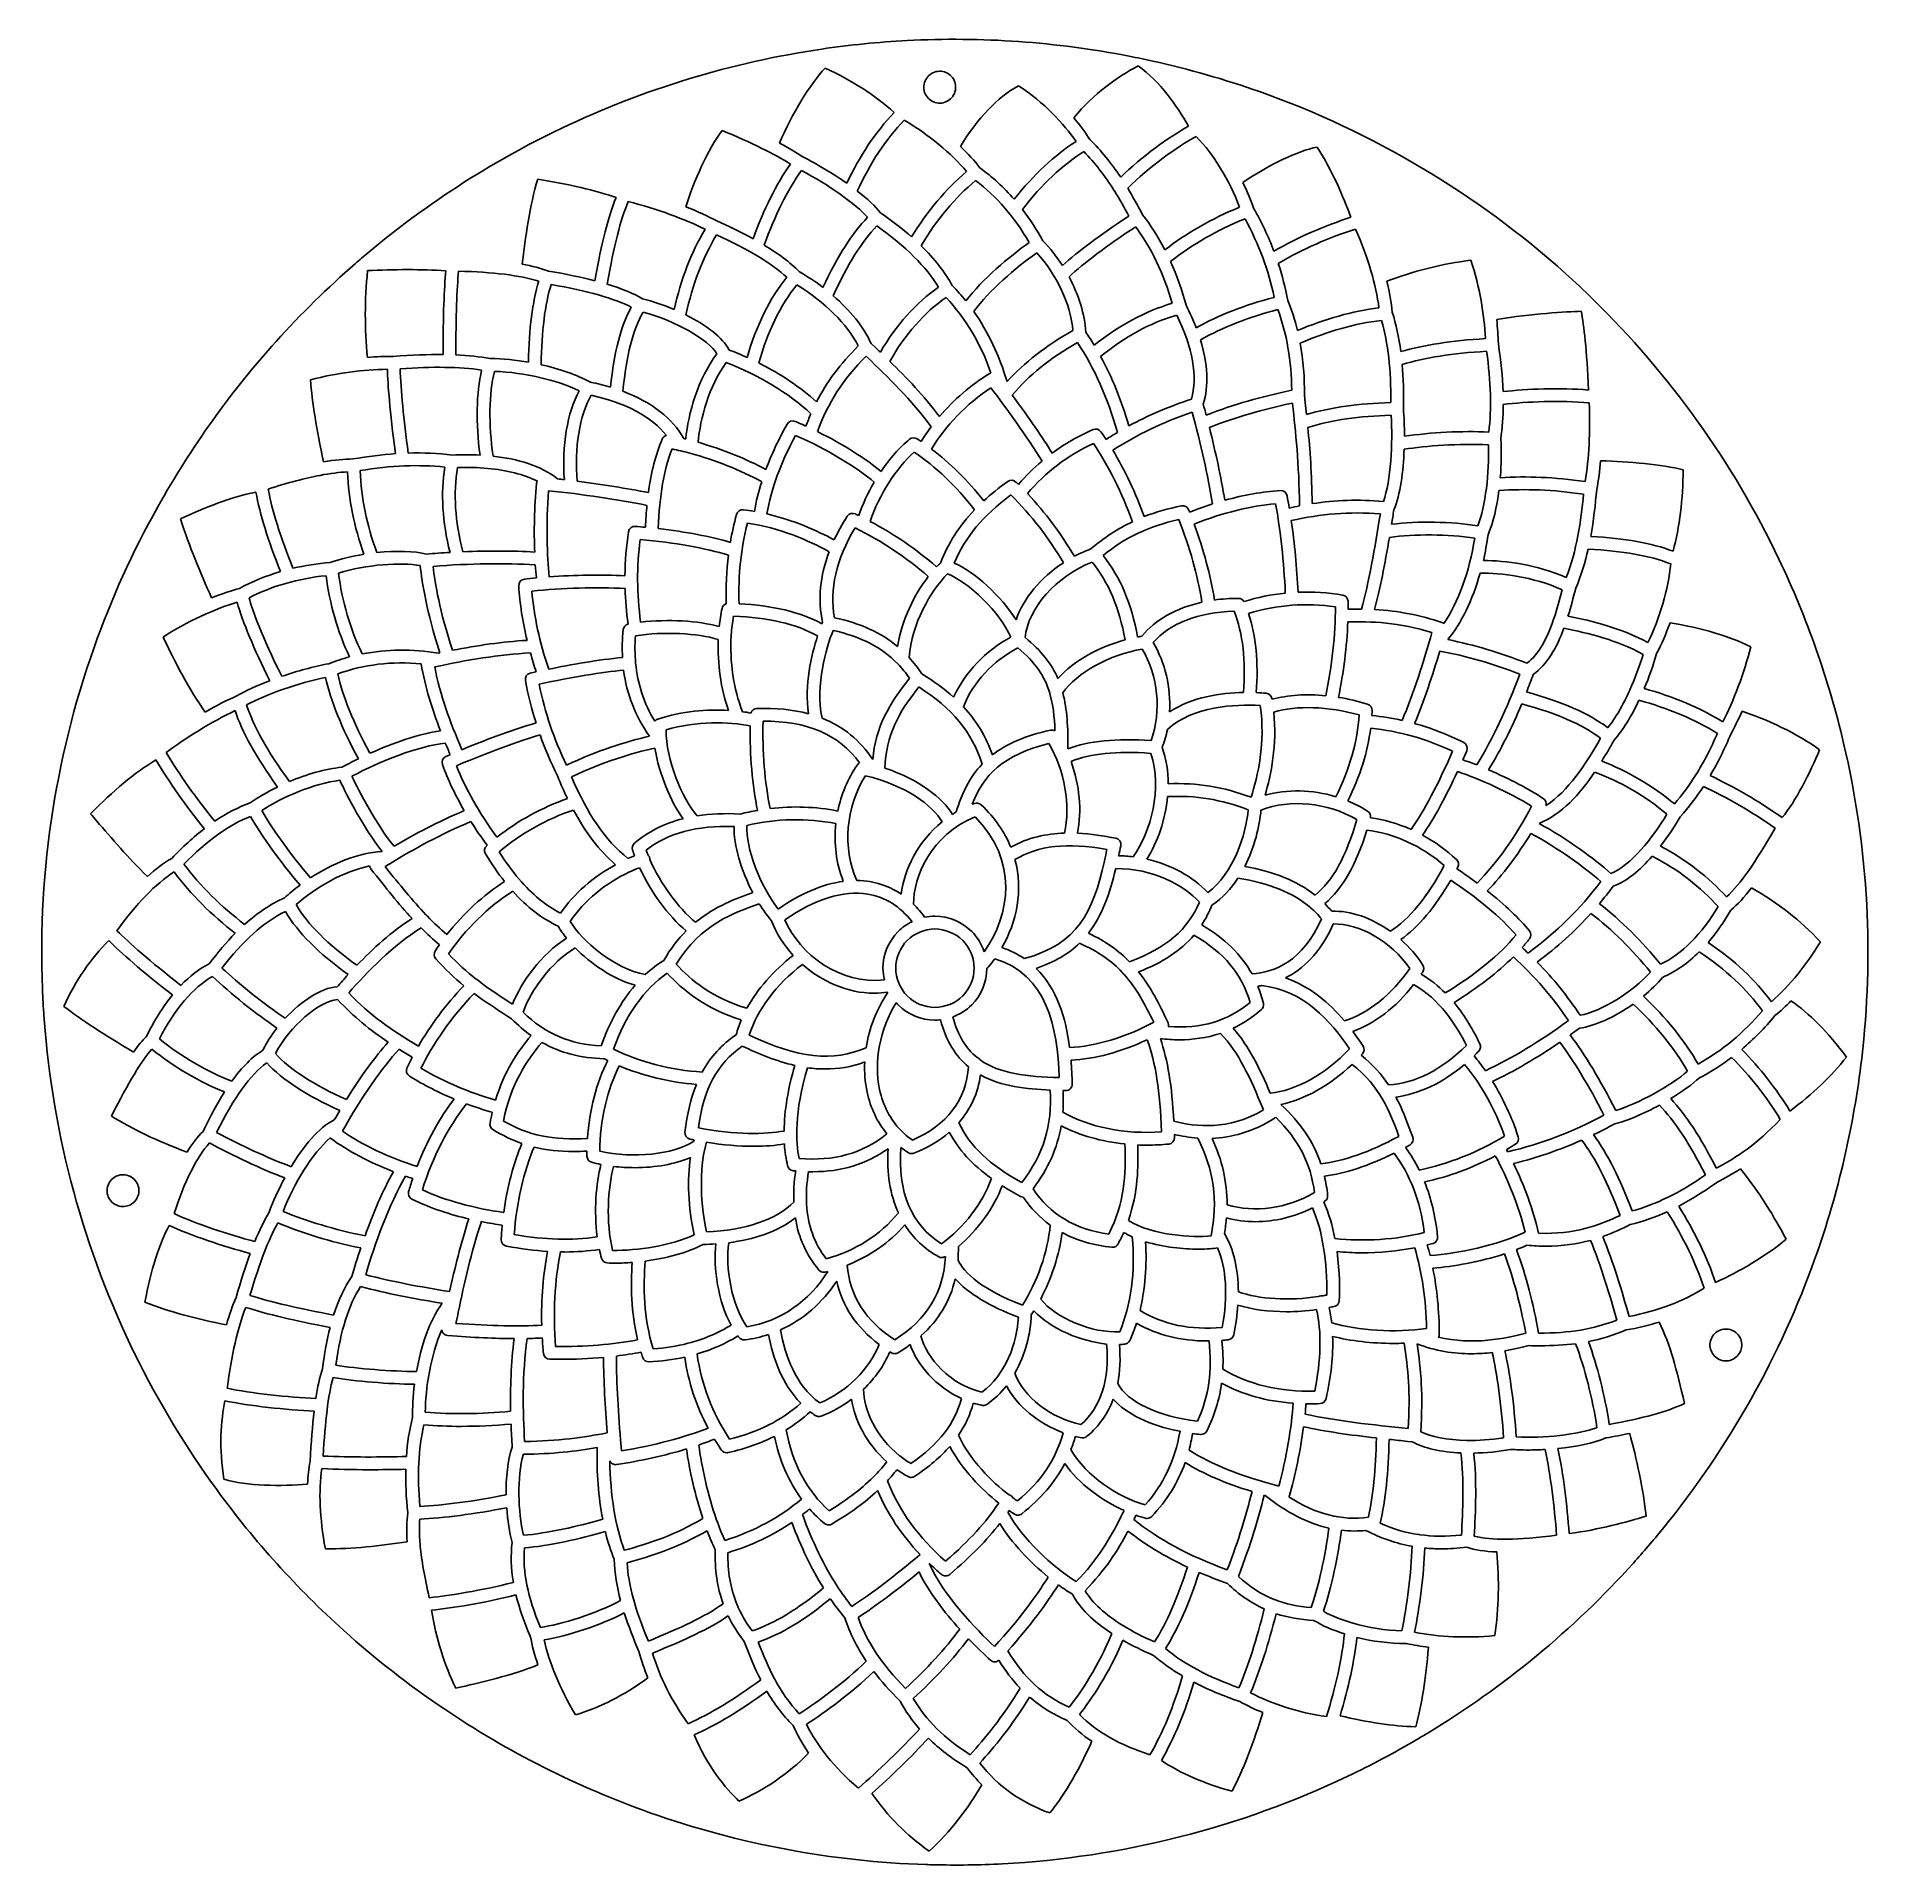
# Model space of a CAD drawing. Extents: x 36 to 403, y 241 to 607.
import ezdxf

# ---------------------------------------------------------------- set-up
doc = ezdxf.new("R2010")
doc.units = 0
doc.layers.get('0').update_dxf_attribs({"linetype": 'CONTINUOUS'})

msp = doc.modelspace()

# ---------------------------------------------------------------- linework, layer by layer
at = {"color": 7}
for points in [[(213.195, 597.555), (213.24, 597.885), (213.3225, 598.215), (213.435, 598.5225), (213.5775, 598.8225), (213.7575, 599.1075), (213.96, 599.37), (214.1925, 599.61), (214.4475, 599.8275), (214.725, 600.015), (215.0175, 600.1725), (215.3325, 600.2925), (215.6475, 600.39), (215.9775, 600.4425), (216.315, 600.465), (216.645, 600.4575), (216.975, 600.4125), (217.2975, 600.33), (217.6125, 600.2175), (217.9125, 600.0675), (218.1975, 599.895), (218.46, 599.685), (218.7, 599.4525), (218.9175, 599.1975), (219.105, 598.92), (219.255, 598.6275), (219.3825, 598.32), (219.4725, 597.9975), (219.5325, 597.6675), (219.555, 597.3375), (219.5475, 597), (219.5025, 596.67), (219.42, 596.3475), (219.3075, 596.0325), (219.1575, 595.7325), (218.9775, 595.4475), (218.775, 595.185), (218.5425, 594.945), (218.2875, 594.735), (218.01, 594.5475), (217.7175, 594.39), (217.41, 594.2625), (217.0875, 594.1725), (216.7575, 594.1125), (216.4275, 594.09), (216.09, 594.105), (215.76, 594.15), (215.4375, 594.2325), (215.1225, 594.345), (214.8225, 594.4875), (214.5375, 594.6675), (214.275, 594.87), (214.035, 595.1025), (213.825, 595.3575), (213.6375, 595.635), (213.48, 595.935), (213.3525, 596.2425), (213.2625, 596.565), (213.2025, 596.8875), (213.18, 597.225), (213.195, 597.555)], [(256.1025, 601.5675)], [(186.4875, 581.8725)], [(221.745, 580.3725)], [(197.7675, 578.025)], [(151.5525, 575.175)], [(231.285, 574.8225)], [(169.395, 568.83)], [(254.235, 571.455)], [(261.4425, 564.6975)], [(283.2825, 564.4425)], [(322.74, 562.605)], [(120.015, 560.415)], [(185.7375, 559.215)], [(192.9825, 557.1825)], [(216.135, 557.2125)], [(221.5875, 554.475)], [(262.9125, 554.01)], [(344.82, 552.39)], [(243.03, 548.535)], [(267.7125, 549.105)], [(287.9925, 548.5425)], [(116.9625, 543.72)], [(171.72, 543.87)], [(105.7725, 540.7875)], [(124.65, 540.63)], [(226.2675, 539.8875)], [(144.1875, 536.4675)], [(150.4575, 537.21)], [(191.715, 534.2775)], [(266.7675, 534.795)], [(306.66, 534.105)], [(190.575, 531.8625)], [(214.635, 529.26)], [(269.715, 531.6225)], [(160.8075, 526.8075)], [(251.97, 528.1425)], [(326.31, 528.21)], [(328.7025, 526.83)], [(117.285, 521.19)], [(236.85, 522.3975)], [(92.3025, 519.54)], [(131.2425, 520.02)], [(180.72, 518.2725)], [(79.4475, 516.1875)], [(305.22, 514.3125)], [(328.3425, 516.4875)], [(347.925, 516.69)], [(157.7475, 513.525)], [(200.1525, 511.47)], [(266.385, 512.16)], [(286.3575, 512.985)], [(304.59, 511.815)], [(324.1275, 509.4225)], [(194.2425, 504.2475)], [(246.645, 504.8025)], [(346.2, 504.78)], [(135.3975, 501.6225)], [(216.5025, 501.96)], [(241.14, 502.0275)], [(153.36, 496.875)], [(75.675, 494.1225)], [(173.6325, 493.8225)], [(277.26, 494.265)], [(195.0075, 488.4825)], [(316.9125, 490.065)], [(339.3375, 490.875)], [(172.035, 486.66)], [(191.9175, 487.38)], [(207.9375, 485.25)], [(256.8675, 487.3125)], [(314.9325, 488.0325)], [(98.19, 483.18)], [(116.31, 483.9975)], [(357.21, 483.69)], [(93.3975, 479.0775)], [(135.5625, 480.18)], [(240.03, 478.8375)], [(219.1575, 475.11)], [(238.4025, 475.905)], [(277.2, 476.0475)], [(293.67, 475.4025)], [(300.36, 471.555)], [(373.1775, 470.1675)], [(116.4, 468.375)], [(136.35, 467.5575)], [(158.2275, 467.28)], [(178.4175, 469.365)], [(258.69, 466.41)], [(59.4, 462.5475)], [(117.375, 465.93)], [(200.3325, 461.94)], [(323.8875, 461.55)], [(367.77, 459.57)], [(83.7825, 457.11)], [(278.7075, 455.055)], [(219.6675, 452.115)], [(337.7475, 453.405)], [(78.3525, 451.23)], [(195.5775, 449.79)], [(216.84, 450.1575)], [(241.3575, 447.885)], [(299.8725, 450.615)], [(310.74, 448.62)], [(336.3825, 449.8125)], [(385.0725, 450.9825)], [(104.7075, 444.1875)], [(125.745, 445.44)], [(155.2425, 445.845)], [(249.8475, 444.6)], [(102.21, 441.3075)], [(252.1875, 443.3475)], [(319.9125, 440.7225)], [(154.275, 440.1225)], [(178.9425, 435.96)], [(180.2325, 433.7025)], [(268.3575, 434.055)], [(270.0375, 435.99)], [(293.46, 433.7625)], [(348.4425, 433.74)], [(373.8825, 435.0975)], [(401.97, 433.605)], [(140.4225, 431.85)], [(268.8225, 429.495)], [(49.9725, 426.3675)], [(75.3225, 427.83)], [(141.66, 426.825)], [(209.8575, 426.3825)], [(370.2075, 425.9775)], [(116.1825, 425.52)], [(225.2625, 424.1325)], [(334.1625, 423.8625)], [(70.7325, 419.175)], [(97.9125, 419.5425)], [(161.82, 419.805)], [(188.8875, 421.5975)], [(205.29, 418.5)], [(235.68, 420.8025)], [(313.1025, 421.47)], [(123.1425, 415.755)], [(95.79, 414.5475)], [(207.6525, 413.925)], [(344.58, 411.405)], [(262.0425, 410.0175)], [(275.1375, 408.81)], [(297.3825, 410.3025)], [(342.5925, 407.4525)], [(58.6125, 404.6025)], [(108.105, 404.595)], [(136.71, 405.9675)], [(148.605, 405.27)], [(176.8275, 405.2475)], [(324.525, 405.6825)], [(81.6075, 401.865)], [(189.8775, 400.8975)], [(224.475, 402.4575)], [(300.7425, 403.38)], [(368.2275, 401.64)], [(224.52, 399.45)], [(121.6275, 393.645)], [(284.685, 393.555)], [(241.02, 392.0025)], [(263.235, 390.195)], [(386.61, 392.22)], [(256.02, 385.44)], [(270.9, 386.7525)], [(148.2825, 384.195)], [(330.075, 384.045)], [(331.275, 381.7125)], [(54.3375, 373.4625), (54.03, 373.32), (53.715, 373.215), (53.3925, 373.14), (53.0625, 373.095), (52.725, 373.095), (52.395, 373.1175), (52.065, 373.185), (51.7425, 373.2825), (51.4425, 373.41), (51.15, 373.575), (50.8725, 373.7625), (50.625, 373.9875), (50.3925, 374.2275), (50.19, 374.4975), (50.0175, 374.7825), (49.8825, 375.0825), (49.77, 375.3975), (49.695, 375.7275), (49.6575, 376.0575), (49.65, 376.3875), (49.68, 376.725), (49.74, 377.0475), (49.8375, 377.37), (49.9725, 377.6775), (50.13, 377.97), (50.325, 378.24), (50.5425, 378.495), (50.79, 378.72), (51.0525, 378.9225), (51.3375, 379.095), (51.645, 379.2375), (51.96, 379.3425), (52.2825, 379.4175), (52.6125, 379.4625), (52.95, 379.4625), (53.28, 379.44), (53.61, 379.3725), (53.925, 379.275), (54.2325, 379.1475), (54.525, 378.9825), (54.8025, 378.795), (55.05, 378.57), (55.2825, 378.33), (55.4775, 378.06), (55.65, 377.775), (55.7925, 377.475), (55.905, 377.16), (55.98, 376.83), (56.0175, 376.5), (56.025, 376.17), (55.995, 375.8325), (55.9275, 375.51), (55.83, 375.1875), (55.7025, 374.88), (55.5375, 374.5875), (55.35, 374.3175), (55.1325, 374.0625), (54.885, 373.8375), (54.6225, 373.635), (54.3375, 373.4625)], [(85.2225, 378.8325)], [(109.4325, 379.1775)], [(151.0425, 381.135)], [(190.0875, 380.085)], [(312.39, 380.4)], [(313.455, 378.0225)], [(371.865, 380.7675)], [(235.0725, 376.6575)], [(84.9, 372.135)], [(187.1475, 373.995)], [(293.2575, 374.04)], [(354.9825, 372.2175)], [(62.085, 369.33)], [(83.8275, 369.8325)], [(147.7875, 367.02)], [(209.3925, 369.4125)], [(349.1175, 367.08)], [(169.0125, 365.505)], [(174.135, 365.8575)], [(216.7275, 365.655)], [(220.1025, 365.07)], [(195.735, 358.1625)], [(371.7075, 357.915)], [(236.58, 354.57)], [(292.38, 355.155)], [(119.4975, 349.695)], [(234.675, 351.4275)], [(256.47, 352.2525)], [(294.855, 349.7925)], [(139.4625, 345.0525)], [(212.61, 347.1825)], [(252.3525, 345.4575)], [(311.9325, 345.615)], [(316.1925, 346.92)], [(334.2975, 345.24)], [(336.2625, 347.76)], [(376.9575, 345.21), (376.9275, 344.88), (376.8525, 344.55), (376.755, 344.235), (376.62, 343.9275), (376.4475, 343.6425), (376.2525, 343.3725), (376.0275, 343.1175), (375.78, 342.9), (375.51, 342.705), (375.225, 342.5325), (374.9175, 342.3975), (374.6025, 342.2925), (374.2725, 342.225), (373.9425, 342.195), (373.605, 342.195), (373.275, 342.225), (372.9525, 342.2925), (372.63, 342.3975), (372.33, 342.5325), (372.0375, 342.705), (371.7675, 342.9), (371.52, 343.1175), (371.295, 343.3725), (371.1, 343.6425), (370.935, 343.9275), (370.8, 344.235), (370.695, 344.55), (370.6275, 344.88), (370.59, 345.21), (370.59, 345.54), (370.6275, 345.8775), (370.695, 346.2), (370.8, 346.5225), (370.935, 346.8225), (371.1, 347.115), (371.295, 347.385), (371.52, 347.6325), (371.7675, 347.8575), (372.0375, 348.0525), (372.33, 348.2175), (372.63, 348.3525), (372.9525, 348.4575), (373.275, 348.525), (373.605, 348.5625), (373.9425, 348.5625), (374.2725, 348.525), (374.6025, 348.4575), (374.9175, 348.3525), (375.225, 348.2175), (375.51, 348.0525), (375.78, 347.8575), (376.0275, 347.6325), (376.2525, 347.385), (376.4475, 347.115), (376.62, 346.8225), (376.755, 346.5225), (376.8525, 346.2), (376.9275, 345.8775), (376.9575, 345.54), (376.9575, 345.21)], [(95.4525, 341.3325)], [(156.9, 342.8475)], [(167.7825, 343.575)], [(206.3775, 344.01)], [(273.06, 340.5225)], [(73.7025, 336.69)], [(130.455, 332.085)], [(190.4475, 331.995)], [(289.53, 331.545)], [(113.085, 329.3625)], [(220.1025, 327.2775)], [(350.4375, 329.4675)], [(109.5825, 323.0325)], [(133.2525, 326.0475)], [(242.6475, 324.4125)], [(266.28, 324.33)], [(150.675, 321.675)], [(89.7825, 317.5125)], [(205.89, 318.18)], [(190.2825, 312.525)], [(230.235, 312.2025)], [(286.2825, 314.955)], [(112.185, 308.43)], [(148.8825, 310.4925)], [(171.6375, 310.485)], [(186.75, 309.8325)], [(255.645, 311.2575)], [(304.56, 309.6675)], [(109.7325, 305.94)], [(133.215, 304.725)], [(169.785, 308.145)], [(323.37, 307.0725)], [(342.42, 307.5825)], [(214.2675, 301.605)], [(240.12, 297.33)], [(268.3125, 299.8275)], [(276.18, 299.025)], [(194.46, 294.5475)], [(245.475, 296.1375)], [(114.6375, 292.2375)], [(153.2025, 291.7125)], [(174.0225, 291.1125)], [(200.0175, 290.805)], [(293.1825, 292.0275)], [(327.5475, 287.1525)], [(181.7475, 276.03)], [(278.61, 275.7)], [(211.08, 274.5825)], [(189.705, 269.415)], [(244.3425, 271.3425)], [(311.6775, 268.89)], [(224.4, 261.615)], [(260.745, 262.17)], [(214.275, 243.975)]]:
    msp.add_lwpolyline(points, close=True, dxfattribs=at)
for points in [[(201.615, 543.405), (201.8475, 543.18)], [(203.6175, 545.025), (202.6425, 545.955)], [(287.0025, 534.0075), (287.0175, 533.85)], [(289.5525, 534.1275), (289.395, 535.6125)], [(225.81, 420.8325), (225.81, 420.84)], [(129.7125, 411.3075), (130.6575, 410.7)], [(281.025, 392.925), (281.2275, 392.4525)], [(311.0925, 386.985), (310.7175, 387.99)], [(189.705, 373.605), (189.705, 373.6125)], [(152.6325, 324.15), (152.565, 325.065)], [(310.035, 326.07), (310.9725, 325.9725)], [(112.365, 305.0325), (112.365, 305.04)]]:
    msp.add_lwpolyline(points, dxfattribs=at)
for points in [[(209.82, 606.6225), (204.105, 606.3225), (198.3975, 605.7525), (192.735, 604.9125)], [(254.3175, 603.4875), (239.685, 606.3375), (224.7075, 607.4025), (209.82, 606.6225)], [(192.735, 604.9125), (174.72, 602.25), (157.1025, 596.9025), (140.6775, 589.065)], [(259.02, 602.5125), (257.46, 602.865), (255.8925, 603.1875), (254.3175, 603.4875)], [(280.4175, 596.385), (273.42, 598.86), (266.2725, 600.9075), (259.02, 602.5125)], [(184.2825, 586.0875), (186.795, 591.9525), (190.3875, 597.8625), (193.4175, 601.1025)], [(193.4175, 601.1025), (198.8325, 598.635), (203.4675, 595.6425), (207.2475, 592.2075)], [(243.2325, 591.135), (247.2525, 596.16), (251.925, 599.2425), (256.1025, 601.5675)], [(256.1025, 601.5675), (260.6025, 598.23), (263.73, 593.7), (266.2125, 589.4925)], [(220.515, 585.3975), (223.9125, 591.015), (227.985, 595.29), (232.11, 597.555)], [(232.11, 597.555), (237.225, 594.33), (241.275, 589.8825), (243.66, 586.3875)], [(341.73, 559.9125), (323.94, 575.925), (302.9775, 588.3975), (280.4175, 596.385)], [(207.2475, 592.2075), (203.505, 588.2775), (200.325, 583.515), (197.7675, 578.025)], [(246.4425, 586.785), (245.6175, 588.105), (244.5375, 589.5975), (243.2325, 591.135)], [(140.6775, 589.065), (126.255, 582.1875), (112.7475, 573.39), (100.5975, 563.01)], [(165.51, 573.3375), (167.1675, 578.5125), (169.92, 584.82), (172.83, 588.6225)], [(172.83, 588.6225), (178.6575, 586.1775), (183.2325, 583.9125), (186.4875, 581.8725)], [(199.8675, 576.4875), (202.3875, 582.0225), (205.545, 586.7925), (209.28, 590.67)], [(209.28, 590.67), (214.0575, 587.8575), (218.76, 583.9725), (221.745, 580.3725)], [(266.2125, 589.4925), (262.32, 587.31), (256.8975, 583.425), (252.6, 579.2475)], [(254.0025, 577.05), (258.3, 581.31), (263.88, 585.3075), (267.7275, 587.4225)], [(267.7275, 587.4225), (271.3425, 583.6275), (274.2525, 578.8575), (276.42, 573.24)], [(188.9475, 583.3275), (187.635, 584.205), (186.075, 585.1275), (184.2825, 586.0875)], [(224.4225, 581.115), (223.3425, 582.525), (222.015, 583.9725), (220.515, 585.3975)], [(243.66, 586.3875), (239.34, 583.65), (235.185, 579.7725), (231.285, 574.8225)], [(232.935, 572.805), (236.8275, 577.8225), (240.96, 581.7225), (245.2425, 584.385)], [(245.2425, 584.385), (247.425, 582.1275), (249.42, 579.555), (251.325, 576.54)], [(252.6, 579.2475), (250.68, 582.1125), (248.655, 584.595), (246.4425, 586.785)], [(277.0575, 578.1975), (282.915, 582.0675), (287.8125, 584.4075), (291.945, 585.285)], [(291.945, 585.285), (294.9, 580.7175), (297.165, 575.355), (298.68, 571.2225)], [(186.4875, 581.8725), (183.6375, 577.8375), (181.125, 572.82), (178.9875, 566.9175)], [(181.23, 565.6275), (183.3525, 571.5825), (185.8575, 576.6225), (188.685, 580.59)], [(188.685, 580.59), (194.085, 577.7475), (199.5675, 573.8625), (201.9225, 571.2375)], [(197.7675, 578.025), (194.94, 580.0125), (191.7525, 581.91), (188.9475, 583.3275)], [(221.745, 580.3725), (217.605, 576.8925), (213.9075, 572.49), (210.72, 567.2775)], [(231.285, 574.8225), (229.2075, 577.215), (226.9125, 579.315), (224.4225, 581.115)], [(132.7575, 561.84), (133.35, 567.0075), (134.3325, 573.675), (135.87, 578.8575)], [(135.87, 578.8575), (141.9525, 577.905), (147.6375, 576.57), (151.5525, 575.175)], [(204.525, 572.085), (203.535, 573.42), (201.87, 574.95), (199.8675, 576.4875)], [(212.6325, 565.515), (215.775, 570.765), (219.4425, 575.16), (223.56, 578.5875)], [(223.56, 578.5875), (227.7975, 575.3925), (231.39, 571.2075), (234.285, 566.145)], [(251.325, 576.54), (251.3325, 576.5325), (251.34, 576.5175), (251.3475, 576.51)], [(251.3475, 576.51), (252.33, 574.9575), (253.29, 573.2625), (254.235, 571.455)], [(256.9725, 571.7175), (256.005, 573.63), (255.015, 575.4), (254.0025, 577.05)], [(279.2175, 573.075), (278.5725, 574.8675), (277.845, 576.57), (277.0575, 578.1975)], [(151.5525, 575.175), (149.9925, 571.305), (148.71, 566.2725), (147.315, 558.5175)], [(149.7825, 557.8275), (151.185, 565.665), (152.445, 570.6375), (153.99, 574.395)], [(153.99, 574.395), (159.7425, 572.895), (165.4275, 570.8325), (169.395, 568.83)], [(171.735, 570.4875), (170.01, 571.4325), (167.88, 572.4), (165.51, 573.3375)], [(237.0075, 566.52), (235.7775, 568.77), (234.42, 570.87), (232.935, 572.805)], [(276.42, 573.24), (270.8175, 570.9375), (265.89, 568.1325), (261.4425, 564.6975)], [(283.2825, 564.4425), (282.18, 567.3525), (280.83, 570.2175), (279.2175, 573.075)], [(169.395, 568.83), (166.5825, 564.0525), (164.58, 558.8775), (163.185, 552.7725)], [(178.9875, 566.9175), (176.49, 568.2975), (173.955, 569.505), (171.735, 570.4875)], [(201.9225, 571.2375), (198.81, 567.975), (195.9975, 563.5575), (192.9825, 557.1825)], [(195.0225, 555.525), (198.0225, 561.96), (200.7675, 566.3475), (203.7825, 569.49)], [(203.7825, 569.49), (209.5575, 565.3875), (213.705, 561.27), (216.135, 557.2125)], [(210.72, 567.2775), (208.89, 568.8825), (206.82, 570.4875), (204.525, 572.085)], [(254.235, 571.455), (248.4525, 567.675), (243.9975, 564.3525), (240.945, 561.5475)], [(242.265, 559.29), (245.205, 562.065), (249.675, 565.425), (255.615, 569.31)], [(255.615, 569.31), (258.6225, 565.305), (261.27, 559.74), (262.9125, 554.01)], [(261.4425, 564.6975), (260.0925, 567.3375), (258.57, 569.73), (256.9725, 571.7175)], [(262.575, 562.3425), (266.9775, 565.815), (271.875, 568.635), (277.4925, 570.9375)], [(277.4925, 570.9375), (280.29, 565.7925), (282.2025, 560.6175), (283.3275, 555.1875)], [(298.68, 571.2225), (293.4, 569.5425), (288.135, 567.225), (283.2825, 564.4425)], [(284.1525, 561.9975), (289.005, 564.825), (294.315, 567.18), (299.625, 568.86)], [(299.625, 568.86), (302.175, 562.965), (303.7425, 557.6775), (304.3125, 553.0725)], [(165.5475, 551.6775), (166.9125, 557.8275), (168.87, 562.98), (171.6825, 567.7125)], [(171.6825, 567.7125), (177.87, 564.9), (182.775, 561.93), (185.7375, 559.215)], [(188.2725, 560.3175), (186.405, 562.215), (183.9, 564.015), (181.23, 565.6275)], [(218.8725, 557.5575), (217.4475, 560.205), (215.355, 562.86), (212.6325, 565.515)], [(234.285, 566.145), (230.1825, 563.31), (224.9625, 558.8175), (221.5875, 554.475)], [(240.945, 561.5475), (239.79, 563.355), (238.4625, 565.0425), (237.0075, 566.52)], [(99.39, 561.975), (93.78, 557.1075), (88.4775, 551.895), (83.5125, 546.375)], [(100.5975, 563.01), (100.1925, 562.665), (99.7875, 562.32), (99.39, 561.975)], [(138.015, 560.4525), (136.5225, 561), (134.7675, 561.465), (132.7575, 561.84)], [(223.185, 552.36), (226.26, 556.5075), (231.5775, 561.18), (235.8, 564.0975)], [(235.8, 564.0975), (239.8275, 559.725), (242.6325, 553.68), (243.03, 548.535)], [(265.68, 553.62), (264.8925, 556.5975), (263.835, 559.5675), (262.575, 562.3425)], [(286.065, 554.58), (285.5925, 557.1), (284.9475, 559.5675), (284.1525, 561.9975)], [(305.9175, 558.3975), (310.725, 560.3475), (317.22, 561.975), (322.74, 562.605)], [(322.74, 562.605), (324.465, 557.085), (325.41, 551.9325), (325.6275, 546.9225)], [(101.7675, 543.165), (101.2125, 548.9775), (101.22, 554.5575), (101.7975, 560.535)], [(101.7975, 560.535), (106.875, 560.82), (112.7625, 560.8125), (117.465, 560.52)], [(117.465, 560.52), (117.165, 557.01), (116.8875, 551.5275), (116.9625, 543.72)], [(119.5125, 543.645), (119.4375, 551.4975), (119.715, 556.95), (120.015, 560.415)], [(120.015, 560.415), (126.9, 560.2725), (132.2925, 559.5975), (136.0875, 558.4125)], [(136.0875, 558.4125), (134.82, 554.2725), (134.1375, 548.9475), (134.0175, 542.205)], [(147.315, 558.5175), (144.615, 559.215), (141.51, 559.8675), (138.015, 560.4525)], [(156.87, 554.8875), (155.1225, 555.945), (152.7525, 556.9275), (149.7825, 557.8275)], [(185.7375, 559.215), (182.4525, 555.225), (179.475, 549.18), (177.8175, 543.165)], [(192.9825, 557.1825), (191.52, 558.3), (189.9375, 559.35), (188.2725, 560.3175)], [(245.6025, 548.235), (245.4225, 551.745), (244.2075, 555.6525), (242.265, 559.29)], [(306.9825, 552.2175), (306.8025, 554.16), (306.45, 556.2225), (305.9175, 558.3975)], [(347.1225, 554.85), (345.36, 556.575), (343.56, 558.2625), (341.73, 559.9125)], [(136.5675, 541.7025), (136.6575, 548.3925), (137.325, 553.7925), (138.5625, 557.7675)], [(138.5625, 557.7675), (145.7925, 556.5075), (151.2825, 554.9475), (154.62, 553.2225)], [(163.185, 552.7725), (161.085, 553.665), (158.9175, 554.3925), (156.87, 554.8875)], [(180.1575, 542.04), (181.7025, 547.9125), (184.59, 553.8375), (187.755, 557.6625)], [(187.755, 557.6625), (193.4025, 554.2275), (197.805, 549.8475), (200.055, 545.4525)], [(202.6425, 545.955), (201.0975, 549.2625), (198.45, 552.5625), (195.0225, 555.525)], [(216.135, 557.2125), (211.7025, 554.175), (207.5625, 549.54), (204.4875, 544.185)], [(206.385, 542.355), (209.3175, 547.65), (213.345, 552.24), (217.65, 555.1575)], [(217.65, 555.1575), (221.5725, 550.9875), (224.5725, 545.9025), (226.62, 540.03)], [(221.5875, 554.475), (220.7325, 555.54), (219.8325, 556.5825), (218.8725, 557.5575)], [(283.3275, 555.1875), (277.425, 553.6275), (272.2875, 551.6325), (267.7125, 549.105)], [(286.065, 554.5575), (286.065, 554.565), (286.065, 554.5725), (286.065, 554.58)], [(287.9925, 548.5425), (287.475, 550.71), (286.83, 552.7425), (286.065, 554.5575)], [(384.4125, 502.7475), (375.1725, 522.12), (362.475, 539.85), (347.1225, 554.85)], [(154.62, 553.2225), (152.535, 549.4725), (151.1925, 544.32), (150.4575, 537.21)], [(152.94, 536.3775), (153.645, 543.5925), (154.935, 548.685), (156.9825, 552.2325)], [(156.9825, 552.2325), (163.41, 550.53), (170.19, 546.675), (171.72, 543.87)], [(174.15, 544.68), (173.0175, 547.1025), (169.5975, 549.6525), (165.5475, 551.6775)], [(229.845, 538.32), (228.3075, 543.57), (226.0725, 548.265), (223.185, 552.36)], [(262.9125, 554.01), (257.28, 552.285), (252.255, 549.57), (247.2975, 545.5875)], [(248.5875, 543.345), (253.4325, 547.305), (258.3225, 549.975), (263.8275, 551.64)], [(263.8275, 551.64), (267.0225, 545.115), (268.035, 539.325), (266.7675, 534.795)], [(267.7125, 549.105), (267.15, 550.575), (266.475, 552.0825), (265.68, 553.62)], [(268.5675, 546.66), (273.0675, 549.195), (278.145, 551.1975), (284.0475, 552.75)], [(284.0475, 552.75), (285.8175, 548.175), (286.8225, 542.2725), (286.8375, 536.5725)], [(304.3125, 553.0725), (299.025, 552.4275), (293.55, 550.905), (287.9925, 548.5425)], [(288.525, 546), (294.0975, 548.415), (299.565, 549.96), (304.8225, 550.575)], [(304.8225, 550.575), (306.15, 546.0525), (306.75, 540.63), (306.66, 534.105)], [(308.685, 544.3125), (308.3175, 547.1925), (307.755, 549.825), (306.9825, 552.2175)], [(327.8925, 550.7325), (334.935, 551.955), (341.73, 552.2925), (344.82, 552.39)], [(328.2225, 545.85), (328.185, 547.4625), (328.0725, 549.09), (327.8925, 550.7325)], [(344.82, 552.39), (345.33, 549.54), (345.9375, 544.665), (346.2975, 536.6175)], [(243.03, 548.535), (237.645, 545.4975), (233.3025, 542.145), (229.845, 538.32)], [(247.2975, 545.5875), (246.7575, 546.48), (246.195, 547.3725), (245.6025, 548.235)], [(325.6275, 546.9225), (318.9375, 546.525), (313.2525, 545.655), (308.685, 544.3125)], [(83.5125, 546.375), (74.4, 536.2575), (66.435, 525.105), (59.79, 513.2175)], [(106.965, 543.345), (105.2625, 543.3675), (103.53, 543.3), (101.7675, 543.165)], [(116.9625, 543.72), (113.94, 543.75), (110.625, 543.63), (106.965, 543.345)], [(126.3525, 542.9475), (124.2825, 543.3075), (122.0025, 543.5325), (119.5125, 543.645)], [(171.72, 543.87), (167.9025, 538.725), (166.0425, 532.0125), (165.51, 526.83)], [(177.8175, 543.165), (176.61, 543.7125), (175.3875, 544.215), (174.15, 544.68)], [(200.055, 545.4525), (196.4475, 541.8375), (193.77, 538.2825), (191.715, 534.2775)], [(191.9025, 528.3), (193.995, 534.075), (196.965, 538.695), (201.615, 543.405)], [(201.8475, 543.18), (205.875, 539.325), (210.8325, 534.5625), (214.635, 529.26)], [(204.4875, 544.185), (204.195, 544.4625), (203.895, 544.755), (203.6175, 545.025)], [(230.8875, 535.62), (234.2175, 539.565), (238.5, 543.0225), (243.9525, 546.135)], [(243.9525, 546.135), (247.38, 540.9225), (249.945, 535.14), (251.97, 528.1425)], [(254.2425, 529.44), (252.705, 534.6375), (250.86, 539.19), (248.5875, 543.345)], [(269.13, 533.79), (270.2475, 537.4875), (270.0525, 541.845), (268.5675, 546.66)], [(289.395, 535.6125), (289.455, 539.07), (289.1475, 542.64), (288.525, 546)], [(308.9625, 541.7325), (313.44, 543.0975), (319.095, 543.9975), (325.86, 544.3875)], [(325.86, 544.3875), (326.7375, 538.3125), (326.88, 532.8825), (326.31, 528.21)], [(329.16, 536.31), (329.0475, 539.3025), (328.74, 542.4825), (328.2225, 545.85)], [(90.3975, 538.6725), (95.7225, 540.0375), (100.8825, 540.735), (105.7725, 540.7875)], [(105.7725, 540.7875), (105.8775, 537.8625), (106.245, 532.4925), (107.385, 523.8825)], [(108.3225, 540.885), (114.8475, 541.35), (120.21, 541.26), (124.65, 540.63)], [(109.9425, 524.0025), (109.05, 530.7225), (108.4725, 536.7375), (108.3225, 540.885)], [(124.65, 540.63), (123.5775, 535.9725), (123.4575, 530.04), (124.3275, 523.605)], [(126.945, 523.3875), (126.015, 529.8825), (126.0975, 535.845), (127.2075, 540.3675)], [(134.0175, 542.205), (131.52, 542.6325), (128.94, 542.8875), (126.3525, 542.9475)], [(127.2075, 540.3675), (133.41, 540.1125), (139.455, 538.7025), (144.1875, 536.4675)], [(146.445, 538.2075), (143.5875, 539.7075), (140.205, 540.8925), (136.5675, 541.7025)], [(168, 526.155), (168.435, 530.97), (170.1, 537.3225), (173.6175, 542.16)], [(173.6175, 542.16), (180.09, 539.67), (186.1725, 535.9725), (190.575, 531.8625)], [(191.715, 534.2775), (188.49, 537.1725), (184.5, 539.8425), (180.1575, 542.04)], [(216.2925, 531.3225), (213.2775, 535.4025), (209.7, 539.1225), (206.385, 542.355)], [(226.2675, 539.8875), (222.6675, 537.705), (219.1425, 534.6375), (216.2925, 531.3225)], [(226.62, 540.03), (226.5, 540), (226.38, 539.955), (226.2675, 539.8875)], [(309.2025, 532.9125), (309.2775, 536.085), (309.195, 539.01), (308.9625, 541.7325)], [(93, 522.2625), (91.5825, 528.645), (90.705, 534.165), (90.3975, 538.6725)], [(144.1875, 536.4675), (141.8175, 532.2), (140.655, 525.3225), (141.21, 518.685)], [(150.4575, 537.21), (149.175, 537.5925), (147.84, 537.93), (146.445, 538.2075)], [(165.1125, 526.9275), (162.915, 530.94), (158.655, 534.225), (152.94, 536.3775)], [(214.7325, 524.8125), (217.3575, 529.32), (221.8575, 533.97), (226.6125, 537.09)], [(226.6125, 537.09), (229.785, 532.8675), (233.925, 527.1975), (236.85, 522.3975)], [(286.8375, 536.5725), (280.68, 535.29), (275.295, 533.7375), (269.715, 531.6225)], [(346.2975, 536.6175), (340.5225, 537.1425), (333.855, 536.8275), (329.16, 536.31)], [(143.805, 518.3625), (143.1675, 524.805), (144.3, 531.735), (146.6025, 535.575)], [(146.6025, 535.575), (153.42, 534.1125), (158.7225, 531.255), (161.6625, 527.5275)], [(238.875, 523.9875), (236.9475, 527.1225), (234.3525, 530.9025), (230.8875, 535.62)], [(251.04, 524.5725), (255.9975, 527.7675), (260.88, 530.1), (266.9325, 532.17)], [(266.7675, 534.795), (262.0875, 533.235), (258.0825, 531.5325), (254.2425, 529.44)], [(266.9325, 532.17), (268.7025, 525.63), (270, 519.735), (270.9975, 513.8025)], [(269.715, 531.6225), (269.5275, 532.335), (269.3325, 533.0625), (269.13, 533.79)], [(270.36, 529.14), (275.7975, 531.21), (281.025, 532.7475), (287.0025, 534.0075)], [(287.0175, 533.85), (287.61, 528.4275), (288.3375, 521.7075), (288.3975, 513.4275)], [(289.815, 531.72), (289.725, 532.545), (289.635, 533.355), (289.5525, 534.1275)], [(306.66, 534.105), (300.285, 533.9625), (294.7425, 533.175), (289.815, 531.72)], [(309.42, 527.355), (309.4275, 529.425), (309.345, 531.3525), (309.2025, 532.9125)], [(328.7025, 526.83), (329.025, 528.9825), (329.1825, 531.3), (329.1975, 533.7525)], [(329.1975, 533.7525), (333.87, 534.2775), (340.65, 534.615), (346.41, 534.045)], [(346.41, 534.045), (346.65, 528.2775), (346.3725, 522.885), (345.615, 518.295)], [(185.805, 529.7925), (184.065, 526.665), (182.67, 523.6575), (181.5675, 520.7175)], [(187.4025, 530.3475), (186.8025, 530.595), (186.12, 530.355), (185.805, 529.7925)], [(189.585, 529.4025), (188.865, 529.725), (188.1375, 530.0475), (187.4025, 530.3475)], [(190.575, 531.8625), (190.2225, 531.0675), (189.9, 530.2425), (189.585, 529.4025)], [(214.635, 529.26), (213.9, 528.2775), (213.2325, 527.28), (212.6475, 526.29)], [(247.0725, 528.7125), (244.05, 527.37), (241.35, 525.81), (238.875, 523.9875)], [(248.6325, 528.285), (248.28, 528.78), (247.6275, 528.96), (247.0725, 528.7125)], [(273.4575, 514.545), (272.655, 519.3075), (271.6425, 524.0625), (270.36, 529.14)], [(290.0775, 529.1325), (294.9075, 530.6175), (300.3825, 531.42), (306.75, 531.57)], [(290.94, 513.87), (290.88, 519.7125), (290.505, 524.7675), (290.0775, 529.1325)], [(306.75, 531.57), (307.1325, 526.005), (306.675, 518.4825), (305.22, 514.3125)], [(326.31, 528.21), (320.9775, 528.465), (314.6325, 528.1425), (309.42, 527.355)], [(160.8075, 526.8075), (159.495, 523.7175), (158.5875, 520.26), (158.0325, 516.075)], [(159.9975, 508.875), (160.2825, 515.64), (161.1525, 520.6575), (162.765, 524.8425)], [(161.6625, 527.5275), (161.295, 527.43), (160.965, 527.175), (160.8075, 526.8075)], [(162.765, 524.8425), (163.935, 524.595), (165.12, 524.31), (166.3125, 523.9875)], [(165.51, 526.83), (165.375, 526.86), (165.24, 526.8975), (165.1125, 526.9275)], [(181.5675, 520.7175), (177.6, 522.855), (172.785, 524.775), (168, 526.155)], [(181.7475, 511.8225), (182.625, 516.8325), (184.5, 522), (187.485, 527.5425)], [(187.485, 527.5425), (193.875, 524.7825), (199.95, 520.9425), (203.265, 518.1675)], [(204.6375, 520.3425), (201.7275, 522.72), (197.055, 525.7425), (191.9025, 528.3)], [(210.33, 526.77), (208.3275, 525.15), (206.3625, 522.9075), (204.6375, 520.3425)], [(211.8225, 526.8525), (211.3575, 527.1525), (210.7575, 527.115), (210.33, 526.77)], [(212.6475, 526.29), (212.37, 526.4775), (212.1, 526.6725), (211.8225, 526.8525)], [(225.1875, 514.4325), (221.9475, 518.535), (218.445, 522.0075), (214.7325, 524.8125)], [(233.91, 515.8875), (237.615, 520.215), (241.86, 523.455), (247.1475, 525.945)], [(247.1475, 525.945), (250.065, 521.64), (252.9075, 515.9175), (254.9625, 510.2475)], [(249.69, 526.7325), (249.3375, 527.2725), (248.985, 527.79), (248.6325, 528.285)], [(251.97, 528.1425), (251.2125, 527.6925), (250.4475, 527.22), (249.69, 526.7325)], [(307.305, 512.64), (308.58, 515.685), (309.1875, 520.3425), (309.36, 524.76)], [(309.36, 524.76), (313.77, 525.45), (320.28, 525.945), (326.22, 525.66)], [(326.22, 525.66), (326.4675, 520.02), (325.62, 513.435), (324.1275, 509.4225)], [(328.6125, 519.0675), (328.8375, 521.82), (328.8675, 524.535), (328.7025, 526.83)], [(98.8875, 522.8175), (97.125, 522.81), (95.175, 522.6225), (93, 522.2625)], [(107.385, 523.8825), (104.685, 523.695), (101.8725, 523.35), (98.8875, 522.8175)], [(100.3125, 520.4775), (106.5525, 521.5125), (112.005, 521.7375), (117.285, 521.19)], [(118.8075, 523.59), (115.92, 523.9575), (112.9875, 524.0925), (109.9425, 524.0025)], [(117.285, 521.19), (116.43, 515.94), (116.775, 510.2025), (118.32, 504.0975)], [(124.3275, 523.605), (122.415, 523.71), (120.54, 523.695), (118.8075, 523.59)], [(120.915, 504.225), (119.3175, 510.3), (118.95, 515.9625), (119.835, 521.0925)], [(119.835, 521.0925), (121.8825, 521.1825), (123.8925, 521.1225), (125.805, 520.9425)], [(139.8375, 518.8425), (136.575, 521.46), (131.775, 522.84), (126.945, 523.3875)], [(166.3125, 523.9875), (166.32, 523.98), (166.3275, 523.98), (166.3425, 523.98)], [(166.3425, 523.98), (171.405, 522.5925), (176.58, 520.56), (180.72, 518.2725)], [(202.4475, 510.3075), (204.225, 515.6025), (207.615, 520.965), (211.23, 524.19)], [(211.23, 524.19), (215.565, 521.2725), (219.63, 517.395), (223.3575, 512.6475)], [(236.85, 522.3975), (235.17, 520.9875), (233.61, 519.435), (232.125, 517.7175)], [(257.3175, 511.2675), (255.6225, 515.9175), (253.4025, 520.605), (251.04, 524.5725)], [(347.925, 516.69), (348.2625, 518.49), (348.525, 520.425), (348.705, 522.4575)], [(348.705, 522.4575), (354.36, 522.3675), (360.945, 521.6475), (365.235, 520.665)], [(81.9225, 516.795), (85.9125, 518.07), (89.3325, 518.9775), (92.3025, 519.54)], [(92.3025, 519.54), (94.3275, 519.93), (96.1425, 520.155), (97.785, 520.2375)], [(97.785, 520.2375), (98.0175, 514.7025), (99.0975, 509.2725), (101.0775, 503.7225)], [(103.665, 504.06), (101.64, 509.595), (100.53, 514.98), (100.3125, 520.4775)], [(125.805, 520.9425), (125.8125, 520.9425), (125.8125, 520.9425), (125.82, 520.9425)], [(125.82, 520.9425), (127.74, 520.7625), (129.57, 520.455), (131.2425, 520.02)], [(131.2425, 520.02), (132.915, 519.6), (134.445, 519.0525), (135.7575, 518.4075)], [(135.6375, 517.9875), (135.1725, 513.0525), (135.1125, 508.23), (135.27, 504.18)], [(135.7575, 518.4075), (135.69, 518.2725), (135.6525, 518.1375), (135.6375, 517.9875)], [(141.21, 518.685), (140.7525, 518.7375), (140.295, 518.79), (139.8375, 518.8425)], [(158.0325, 516.075), (153.7725, 516.9225), (148.8, 517.7175), (143.805, 518.3625)], [(180.72, 518.2725), (180.0825, 516.2625), (179.595, 514.2825), (179.25, 512.3175)], [(203.265, 518.1675), (202.0125, 516.03), (200.9475, 513.75), (200.1525, 511.47)], [(230.0025, 518.325), (228.2175, 517.035), (226.62, 515.745), (225.1875, 514.4325)], [(231.6375, 518.205), (231.195, 518.64), (230.505, 518.6925), (230.0025, 518.325)], [(232.125, 517.7175), (231.96, 517.8825), (231.8025, 518.0475), (231.6375, 518.205)], [(345.615, 518.295), (339.51, 519.165), (333.9225, 519.42), (328.6125, 519.0675)], [(365.235, 520.665), (365.1825, 514.695), (364.5, 509.22), (363.21, 504.3525)], [(64.3275, 510.81), (69.0675, 513.0075), (74.415, 515.2275), (79.4475, 516.1875)], [(79.4475, 516.1875), (80.25, 511.725), (81.8775, 506.49), (84.3825, 500.2575)], [(86.8725, 500.925), (84.3675, 507.1125), (82.695, 512.445), (81.9225, 516.795)], [(138.1575, 499.215), (137.7525, 503.34), (137.535, 509.79), (138.0675, 516.465)], [(138.0675, 516.465), (144.7875, 515.76), (151.9575, 514.6875), (157.7475, 513.525)], [(219.27, 501.9825), (221.5575, 507.3), (224.955, 511.3725), (230.625, 515.6175)], [(230.625, 515.6175), (234.765, 511.4775), (238.2075, 507.0075), (241.14, 502.0275)], [(243.3375, 503.325), (240.6525, 507.8775), (237.5475, 512.025), (233.91, 515.8875)], [(270.9975, 513.8025), (269.505, 513.3225), (267.9675, 512.775), (266.385, 512.16)], [(267.3075, 509.7825), (273.27, 512.1), (278.5125, 513.4125), (283.62, 513.84)], [(284.5875, 516.4725), (280.9725, 516.255), (277.32, 515.625), (273.4575, 514.545)], [(283.62, 513.84), (284.595, 508.5375), (285.2925, 502.1475), (285.5625, 495.9525)], [(285.915, 515.445), (285.7875, 516.0675), (285.2325, 516.51), (284.5875, 516.4725)], [(286.3575, 512.985), (286.215, 513.8325), (286.065, 514.65), (285.915, 515.445)], [(305.22, 514.3125), (300.2025, 514.725), (295.605, 514.59), (290.94, 513.87)], [(326.1675, 507.6525), (327.21, 510.075), (327.9225, 513.225), (328.3425, 516.4875)], [(328.3425, 516.4875), (333.6075, 516.8775), (339.1725, 516.6525), (345.2775, 515.7675)], [(345.2775, 515.7675), (344.745, 510.4125), (343.9275, 504.4575), (341.805, 499.0575)], [(346.7175, 507.3075), (347.3025, 510.525), (347.6475, 513.7125), (347.925, 516.69)], [(59.79, 513.2175), (54.75, 504.2175), (50.475, 494.79), (47.04, 485.07)], [(70.59, 495.0225), (68.235, 500.145), (66.2175, 505.215), (64.3275, 510.81)], [(157.7475, 513.525), (157.62, 512.145), (157.5225, 510.6825), (157.455, 509.1375)], [(175.68, 511.7025), (175.17, 509.8725), (174.7725, 508.005), (174.45, 506.115)], [(177.0525, 512.6325), (176.4375, 512.7), (175.8525, 512.31), (175.68, 511.7025)], [(179.25, 512.3175), (178.5225, 512.4375), (177.795, 512.55), (177.0525, 512.6325)], [(195.2475, 506.61), (191.73, 508.5), (187.02, 510.6), (181.7475, 511.8225)], [(197.8575, 511.3425), (196.845, 509.7525), (195.975, 508.1775), (195.2475, 506.61)], [(199.4775, 511.8075), (198.9, 512.085), (198.2025, 511.8825), (197.8575, 511.3425)], [(200.1525, 511.47), (199.9275, 511.5825), (199.71, 511.695), (199.4775, 511.8075)], [(215.7375, 501.195), (211.5825, 504.8175), (207.36, 507.7275), (202.4475, 510.3075)], [(223.3575, 512.6475), (220.275, 509.43), (218.1, 506.0025), (216.5025, 501.96)], [(254.9625, 510.2475), (251.9475, 508.815), (249.1875, 507.0075), (246.645, 504.8025)], [(249.09, 503.5125), (253.395, 507.0375), (258.36, 509.4075), (264.2325, 510.6975)], [(264.7725, 513.4125), (262.1325, 512.895), (259.65, 512.1825), (257.3175, 511.2675)], [(264.2325, 510.6975), (266.4675, 505.02), (267.9525, 499.695), (268.875, 494.1225)], [(266.1975, 512.64), (265.9725, 513.21), (265.3725, 513.525), (264.7725, 513.4125)], [(266.385, 512.16), (266.325, 512.325), (266.265, 512.4825), (266.1975, 512.64)], [(288.3975, 513.4275), (287.7225, 513.2925), (287.04, 513.1425), (286.3575, 512.985)], [(286.7625, 510.465), (292.7325, 511.8525), (298.335, 512.2875), (304.59, 511.815)], [(288.1125, 496.1325), (287.895, 500.9925), (287.4225, 505.9575), (286.7625, 510.465)], [(304.59, 511.815), (303.525, 505.125), (302.265, 497.895), (300.8175, 492.7575)], [(306.84, 509.745), (306.9975, 510.7125), (307.1475, 511.68), (307.305, 512.64)], [(324.1275, 509.4225), (318.81, 510.285), (312.105, 510.405), (306.84, 509.745)], [(154.0575, 508.2375), (153.6, 505.2825), (153.3675, 502.3725), (153.3375, 499.4325)], [(155.415, 509.3175), (154.755, 509.37), (154.155, 508.905), (154.0575, 508.2375)], [(157.455, 509.1375), (156.78, 509.205), (156.105, 509.265), (155.415, 509.3175)], [(156.48, 490.125), (155.7075, 495.8925), (155.6775, 501.21), (156.405, 506.6775)], [(156.405, 506.6775), (163.305, 506.0625), (169.4925, 504.9675), (174.075, 503.565)], [(174.45, 506.115), (170.52, 507.285), (165.54, 508.23), (159.9975, 508.875)], [(176.1825, 493.83), (176.0175, 499.575), (176.5575, 504.885), (177.855, 509.955)], [(177.855, 509.955), (184.29, 509.0475), (190.14, 506.4825), (194.2425, 504.2475)], [(195.3, 491.025), (194.25, 496.68), (195.63, 502.7175), (199.41, 509.0025)], [(199.41, 509.0025), (204.96, 506.2725), (209.5575, 503.205), (214.08, 499.26)], [(271.3875, 494.5725), (270.54, 499.7025), (269.22, 504.63), (267.3075, 509.7825)], [(303.4425, 492.6675), (304.545, 496.74), (305.52, 501.825), (306.405, 507.1125)], [(306.405, 507.1125), (311.4, 507.8325), (318.225, 507.7575), (323.4825, 506.9475)], [(323.4825, 506.9475), (322.4175, 500.19), (320.175, 494.055), (317.31, 489.84)], [(325.215, 502.4775), (325.605, 504.15), (325.92, 505.8825), (326.1675, 507.6525)], [(363.21, 504.3525), (358.8375, 505.9725), (353.64, 506.9025), (346.7175, 507.3075)], [(101.0775, 503.7225), (98.655, 503.34), (96.3, 502.785), (94.3425, 502.0875)], [(113.58, 503.7675), (111.255, 504.405), (107.5275, 504.465), (103.665, 504.06)], [(118.32, 504.0975), (116.76, 504.0075), (115.1775, 503.9025), (113.58, 503.7675)], [(135.27, 504.18), (130.905, 504.435), (126.045, 504.45), (120.915, 504.225)], [(174.075, 503.565), (173.685, 500.4375), (173.5425, 497.205), (173.6325, 493.8225)], [(194.2425, 504.2475), (192.39, 499.38), (191.94, 494.6325), (192.8925, 490.08)], [(246.645, 504.8025), (245.4975, 504.3825), (244.395, 503.88), (243.3375, 503.325)], [(255.99, 487.17), (254.76, 493.8525), (252.54, 499.11), (249.09, 503.5125)], [(343.71, 496.935), (344.805, 499.47), (345.6, 502.1175), (346.2, 504.78)], [(346.2, 504.78), (353.2575, 504.39), (358.44, 503.4675), (362.7225, 501.81)], [(397.3425, 465.915), (394.3575, 478.6125), (390.0225, 490.9875), (384.4125, 502.7475)], [(84.3825, 500.2575), (81.51, 499.41), (78.765, 498.2925), (76.1325, 496.8825)], [(78.075, 495.0225), (82.7775, 497.415), (87.855, 498.855), (93.5025, 499.44)], [(94.3425, 502.0875), (91.74, 501.87), (89.2575, 501.4875), (86.8725, 500.925)], [(93.5025, 499.44), (94.185, 493.905), (95.85, 488.13), (98.19, 483.18)], [(95.9925, 499.9575), (101.4075, 501.6975), (108.7425, 502.1625), (112.3275, 501.45)], [(100.7325, 483.7725), (98.355, 488.6475), (96.6525, 494.4375), (95.9925, 499.9575)], [(112.3275, 501.45), (112.785, 498), (113.535, 492.3525), (116.31, 483.9975)], [(114.915, 501.315), (122.3325, 501.885), (129.36, 501.99), (135.3975, 501.6225)], [(118.83, 484.5), (116.175, 492.4275), (115.3725, 497.88), (114.915, 501.315)], [(135.3975, 501.6225), (135.4575, 500.685), (135.5325, 499.815), (135.615, 499.0125)], [(153.3375, 499.4325), (148.755, 499.65), (143.265, 499.5675), (138.1575, 499.215)], [(214.08, 499.26), (211.29, 495.6675), (208.8075, 490.68), (207.9375, 485.25)], [(210.24, 483.06), (210.81, 489.8925), (214.485, 496.3425), (217.9275, 499.8)], [(216.5025, 501.96), (216.2475, 501.72), (215.9925, 501.465), (215.7375, 501.195)], [(217.9275, 499.8), (221.94, 498.3375), (228.615, 492), (230.58, 487.1175)], [(231.645, 490.5825), (228.7275, 495.3525), (223.2525, 500.28), (219.27, 501.9825)], [(241.14, 502.0275), (236.5725, 499.065), (233.1225, 494.925), (231.645, 490.5825)], [(233.475, 487.05), (234.0525, 492.9525), (239.64, 499.245), (246.9, 502.1775)], [(246.9, 502.1775), (250.215, 498.03), (252.315, 493.02), (253.485, 486.585)], [(318.105, 486.6375), (320.7975, 489.9), (323.0325, 494.535), (324.555, 499.92)], [(324.555, 499.92), (328.7325, 500.04), (335.1075, 499.245), (340.995, 496.6275)], [(341.805, 499.0575), (335.9325, 501.615), (329.625, 502.5), (325.215, 502.4775)], [(362.7225, 501.81), (362.235, 496.74), (360.51, 490.8), (358.1775, 486.0675)], [(76.1325, 496.8825), (74.73, 496.545), (72.7725, 495.8925), (70.59, 495.0225)], [(133.2, 498.765), (132.525, 498.69), (132.0225, 498.0975), (132.0675, 497.4225)], [(132.0675, 497.4225), (132.2925, 493.8375), (132.855, 490.2075), (133.7475, 486.48)], [(135.615, 499.0125), (134.79, 498.9375), (133.98, 498.855), (133.2, 498.765)], [(134.7, 496.365), (140.6775, 496.965), (147.7425, 497.16), (153.36, 496.875)], [(138.075, 480.7125), (136.2375, 486.1725), (135.1275, 491.325), (134.7, 496.365)], [(153.36, 496.875), (153.4275, 494.55), (153.63, 492.18), (153.96, 489.735)], [(285.5625, 495.9525), (282.7875, 495.6675), (280.0125, 495.105), (277.26, 494.265)], [(297.0825, 495.54), (294.0975, 496.0725), (291.105, 496.2525), (288.1125, 496.1325)], [(298.1325, 494.31), (298.1175, 494.9175), (297.675, 495.435), (297.0825, 495.54)], [(340.995, 496.6275), (340.4925, 494.6625), (339.96, 492.7125), (339.3375, 490.875)], [(342.165, 491.34), (342.735, 493.1625), (343.23, 495.0525), (343.71, 496.935)], [(60.8925, 487.1625), (65.3025, 490.1775), (71.8275, 492.9825), (75.675, 494.1225)], [(75.675, 494.1225), (76.8, 490.215), (79.0725, 484.74), (82.215, 478.41)], [(84.63, 479.2875), (80.5425, 487.5), (78.8025, 492.4275), (78.075, 495.0225)], [(172.7925, 492.885), (172.5375, 491.7), (172.3575, 490.485), (172.2225, 489.255)], [(173.6325, 493.8225), (173.2125, 493.6875), (172.8825, 493.335), (172.7925, 492.885)], [(192.7875, 489.825), (188.46, 492.1425), (182.79, 493.515), (176.1825, 493.83)], [(268.875, 494.1225), (263.7, 492.9825), (259.4625, 490.6125), (256.8675, 487.3125)], [(259.11, 486.045), (262.305, 489.8475), (268.245, 492.1575), (275.325, 492.33)], [(276.1725, 494.895), (274.5225, 494.895), (272.925, 494.7825), (271.3875, 494.5725)], [(275.325, 492.33), (277.0725, 487.86), (277.6875, 482.385), (277.2, 476.0475)], [(277.26, 494.265), (277.0275, 494.6475), (276.63, 494.895), (276.1725, 494.895)], [(278.19, 491.8875), (283.9575, 493.62), (289.8, 494.07), (295.5975, 493.2)], [(279.75, 476.0175), (280.2, 482.0475), (279.6825, 487.38), (278.19, 491.8875)], [(295.5975, 493.2), (295.62, 487.83), (294.9, 481.215), (293.67, 475.4025)], [(298.14, 492.7125), (298.14, 493.2525), (298.1475, 493.7925), (298.1325, 494.31)], [(300.8175, 492.7575), (299.925, 492.765), (299.0325, 492.75), (298.14, 492.7125)], [(316.9125, 490.065), (312.69, 491.5275), (308.1225, 492.3975), (303.4425, 492.6675)], [(152.985, 488.6325), (152.7975, 486.705), (152.7525, 484.845), (152.85, 483.045)], [(153.96, 489.735), (153.435, 489.6075), (153.045, 489.1725), (152.985, 488.6325)], [(155.445, 487.41), (161.0325, 488.2725), (167.9175, 487.9575), (172.035, 486.66)], [(172.2225, 489.255), (168.045, 490.4325), (161.9175, 490.77), (156.48, 490.125)], [(174.63, 487.5975), (174.72, 488.8575), (174.87, 490.1025), (175.08, 491.325)], [(175.08, 491.325), (181.92, 491.115), (187.68, 489.75), (191.9175, 487.38)], [(192.8025, 470.9175), (191.475, 477.675), (193.635, 484.8675), (195.0075, 488.4825)], [(192.8925, 490.08), (192.855, 489.99), (192.825, 489.915), (192.7875, 489.825)], [(195.0075, 488.4825), (200.58, 487.245), (204.735, 485.1075), (207.96, 481.785)], [(207.9375, 485.25), (204.6, 488.025), (200.4525, 489.9075), (195.3, 491.025)], [(296.205, 475.0725), (297.24, 480.015), (297.9, 485.3475), (298.0875, 490.17)], [(298.0875, 490.17), (302.43, 490.3575), (308.4975, 490.065), (314.9325, 488.0325)], [(317.31, 489.84), (317.1975, 489.9375), (317.0625, 490.0125), (316.9125, 490.065)], [(339.2925, 490.74), (338.01, 486.9675), (336.36, 483.72), (333.9525, 481.9125)], [(335.1975, 479.6625), (338.0175, 481.6425), (339.9075, 485.0025), (341.34, 488.9025)], [(339.3375, 490.875), (339.3225, 490.8375), (339.3075, 490.7925), (339.2925, 490.74)], [(341.34, 488.9025), (346.275, 487.9275), (351.8325, 486.5925), (357.21, 483.69)], [(358.1775, 486.0675), (352.695, 488.97), (347.13, 490.35), (342.165, 491.34)], [(359.91, 483.8325), (360.9075, 485.7075), (361.815, 487.8075), (362.595, 490.005)], [(362.595, 490.005), (369.1125, 488.925), (374.1975, 487.4175), (378.7725, 485.1825)], [(47.04, 485.07), (39.0525, 462.51), (35.55, 438.3675), (36.8025, 414.4725)], [(69.2775, 472.1325), (66.2175, 476.4), (62.985, 482.5875), (60.8925, 487.1625)], [(115.995, 483.93), (110.79, 484.7925), (105.615, 484.7325), (100.7325, 483.7725)], [(133.7475, 486.48), (128.865, 486.24), (123.8025, 485.4675), (118.83, 484.5)], [(155.4825, 481.95), (155.3175, 483.705), (155.3025, 485.5275), (155.445, 487.41)], [(172.035, 486.66), (171.8475, 481.8225), (172.545, 476.865), (174.0675, 472.4625)], [(176.88, 472.2), (175.08, 476.8275), (174.2925, 482.235), (174.6225, 487.44)], [(174.6225, 487.44), (174.63, 487.4925), (174.63, 487.545), (174.63, 487.5975)], [(191.9175, 487.38), (190.6425, 483.495), (189.285, 477.63), (190.0725, 471.8025)], [(230.58, 487.1175), (225.5175, 484.41), (221.46, 480.1425), (219.1575, 475.11)], [(221.1, 473.19), (223.1175, 478.155), (227.025, 482.3925), (231.9825, 484.98)], [(231.9825, 484.98), (235.4925, 482.115), (237.39, 479.325), (238.4025, 475.905)], [(240.03, 478.8375), (238.7625, 481.74), (236.73, 484.41), (233.475, 487.05)], [(253.485, 486.585), (248.49, 485.2125), (243.2175, 482.4975), (240.03, 478.8375)], [(241.0275, 475.95), (243.7425, 479.9925), (250.3575, 483.645), (256.9275, 484.7475)], [(256.8675, 487.3125), (256.575, 487.2675), (256.2825, 487.2225), (255.99, 487.17)], [(256.9275, 484.7475), (260.1075, 479.4675), (260.79, 472.3125), (258.69, 466.41)], [(262.395, 472.2), (262.65, 477.045), (261.525, 482.025), (259.11, 486.045)], [(314.9325, 488.0325), (313.32, 482.505), (311.2575, 475.8675), (308.9475, 470.46)], [(333.9525, 481.9125), (328.485, 484.0575), (323.37, 485.5875), (318.105, 486.6375)], [(378.7725, 485.1825), (377.37, 479.82), (375.3375, 474.375), (373.1775, 470.1675)], [(94.0275, 481.8075), (90.9825, 481.23), (87.72, 480.3375), (84.63, 479.2875)], [(98.19, 483.18), (96.7725, 482.7975), (95.385, 482.34), (94.0275, 481.8075)], [(95.8425, 479.7675), (101.0175, 481.6575), (106.7175, 482.34), (112.5375, 481.7925)], [(112.5375, 481.7925), (113.37, 477.0675), (114.69, 472.785), (116.4, 468.375)], [(115.245, 481.17), (121.5675, 482.505), (128.1825, 483.705), (134.4075, 483.96)], [(120.7125, 464.595), (118.2525, 470.3025), (116.3625, 475.44), (115.245, 481.17)], [(116.31, 483.9975), (116.205, 483.975), (116.1, 483.9525), (115.995, 483.93)], [(134.4075, 483.96), (134.7525, 482.715), (135.1425, 481.455), (135.5625, 480.18)], [(152.85, 483.045), (148.0875, 482.6325), (142.4175, 481.605), (138.075, 480.7125)], [(155.4825, 481.9425), (155.4825, 481.95), (155.4825, 481.95), (155.4825, 481.95)], [(159.315, 470.295), (157.1475, 473.88), (155.88, 477.735), (155.4825, 481.9425)], [(207.96, 481.785), (207.9675, 481.7775), (207.975, 481.77), (207.9825, 481.7625)], [(207.9825, 481.7625), (208.8225, 480.885), (209.595, 479.9325), (210.3225, 478.89)], [(212.8125, 479.76), (212.025, 480.9525), (211.17, 482.055), (210.24, 483.06)], [(311.4525, 469.8375), (313.3425, 474.3375), (315.06, 479.565), (316.4925, 484.3425)], [(316.4925, 484.3425), (321.8475, 483.345), (326.9925, 481.875), (332.5125, 479.7375)], [(357.21, 483.69), (356.4525, 481.215), (355.5375, 478.7925), (354.54, 476.565)], [(357.435, 476.8425), (358.3725, 479.0625), (359.22, 481.4325), (359.91, 483.8325)], [(82.215, 478.41), (79.7025, 477.45), (77.3925, 476.4), (75.525, 475.335)], [(77.595, 473.565), (81.7725, 475.785), (87.855, 477.9075), (93.3975, 479.0775)], [(93.3975, 479.0775), (94.4475, 474.3225), (96.5625, 469.08), (99.975, 462.795)], [(102.2925, 463.875), (98.9175, 470.0625), (96.8325, 475.1775), (95.8425, 479.7675)], [(134.3775, 479.9175), (133.7025, 479.7675), (133.2675, 479.1075), (133.4025, 478.4325)], [(133.4025, 478.4325), (133.9875, 475.44), (134.685, 472.6725), (135.54, 469.9725)], [(135.5625, 480.18), (135.15, 480.09), (134.745, 480), (134.3775, 479.9175)], [(136.155, 477.6975), (142.83, 479.1525), (148.74, 480.1275), (153.075, 480.5025)], [(141.6375, 461.4675), (139.0575, 466.9275), (137.37, 471.9075), (136.155, 477.6975)], [(153.075, 480.5025), (153.705, 475.71), (155.415, 471.3375), (158.2275, 467.28)], [(210.3225, 478.89), (206.2425, 473.8275), (203.5425, 469.11), (202.95, 462.6525)], [(205.395, 460.9125), (205.635, 467.49), (208.17, 472.125), (212.19, 477.15)], [(212.19, 477.15), (218.9175, 472.8825), (222.7725, 468.1875), (224.8725, 461.7)], [(219.1575, 475.11), (217.3425, 476.745), (215.2425, 478.275), (212.8125, 479.76)], [(332.5125, 479.7375), (329.9475, 472.77), (327.1725, 466.9425), (323.8875, 461.55)], [(333.87, 476.1525), (334.32, 477.3), (334.7625, 478.4625), (335.1975, 479.6625)], [(75.525, 475.335), (73.6275, 474.495), (71.46, 473.3775), (69.2775, 472.1325)], [(86.16, 458.19), (81.7275, 464.3175), (78.84, 469.485), (77.595, 473.565)], [(238.4025, 475.905), (238.41, 475.875), (238.4175, 475.845), (238.425, 475.815)], [(238.425, 475.815), (239.055, 473.6475), (239.3325, 471.2175), (239.4375, 468.36)], [(242.04, 464.7375), (242.055, 469.005), (241.8975, 472.65), (241.0275, 475.95)], [(261.9525, 468.645), (267.18, 473.3475), (275.4375, 473.73), (280.5375, 473.43)], [(277.2, 476.0475), (272.6025, 475.965), (266.9325, 475.14), (262.395, 472.2)], [(280.5375, 473.43), (281.6475, 466.095), (280.05, 459.1875), (278.7075, 455.055)], [(281.7375, 475.8975), (281.13, 475.95), (280.455, 475.9875), (279.75, 476.0175)], [(282.885, 474.855), (282.78, 475.425), (282.3075, 475.8525), (281.7375, 475.8975)], [(282.915, 474.6825), (282.9, 474.7425), (282.8925, 474.8025), (282.885, 474.855)], [(293.67, 475.4025), (289.7325, 475.785), (286.02, 475.545), (282.915, 474.6825)], [(283.26, 472.1325), (287.8125, 473.49), (294.18, 473.28), (300.36, 471.555)], [(302.0475, 473.715), (300.0975, 474.315), (298.14, 474.765), (296.205, 475.0725)], [(302.955, 472.455), (302.97, 473.0325), (302.6025, 473.55), (302.0475, 473.715)], [(326.28, 460.575), (328.7325, 464.6325), (330.9, 468.945), (332.91, 473.775)], [(332.91, 473.775), (339.9975, 471.825), (344.8425, 469.725), (348.705, 466.9125)], [(350.16, 468.9975), (346.1025, 471.9525), (341.1, 474.15), (333.87, 476.1525)], [(354.5175, 476.5125), (353.16, 473.5125), (351.6525, 470.895), (350.16, 468.9975)], [(351.4125, 466.515), (353.1, 468.42), (354.825, 471.225), (356.3775, 474.4875)], [(354.54, 476.565), (354.5325, 476.55), (354.525, 476.5275), (354.5175, 476.5125)], [(356.3775, 474.4875), (362.0175, 472.98), (367.635, 470.6175), (372.075, 467.865)], [(373.1775, 470.1675), (368.67, 472.92), (363.0825, 475.29), (357.435, 476.8425)], [(61.4925, 464.0025), (65.1525, 466.8375), (70.77, 470.265), (75.285, 472.4175)], [(75.285, 472.4175), (76.6425, 468.195), (79.44, 463.1625), (83.7825, 457.11)], [(135.54, 469.9725), (130.1925, 468.3825), (125.0625, 466.4025), (120.7125, 464.595)], [(159.9075, 470.715), (159.6675, 470.64), (159.465, 470.49), (159.315, 470.295)], [(174.0675, 472.4625), (169.8225, 472.71), (164.79, 472.32), (159.9075, 470.715)], [(161.565, 468.5625), (167.76, 470.4), (174.0975, 470.2275), (178.4175, 469.365)], [(178.5525, 471.93), (178.02, 472.035), (177.465, 472.125), (176.88, 472.2)], [(179.7075, 472.8225), (179.16, 472.8), (178.71, 472.4325), (178.5525, 471.93)], [(190.0725, 471.8025), (186.99, 472.6275), (183.54, 472.98), (179.7075, 472.8225)], [(182.415, 452.8125), (181.35, 457.8525), (180.81, 464.4675), (180.99, 470.3025)], [(180.99, 470.3025), (189.765, 470.4075), (196.245, 467.595), (200.3325, 461.94)], [(202.95, 462.6525), (200.43, 466.4775), (197.04, 469.2375), (192.8025, 470.9175)], [(226.935, 463.5525), (225.6075, 467.235), (223.725, 470.3775), (221.1, 473.19)], [(281.505, 455.46), (282.72, 459.5625), (283.9275, 465.6075), (283.26, 472.1325)], [(300.36, 471.555), (300.03, 466.215), (298.485, 460.8375), (295.68, 455.175)], [(302.8875, 471.45), (302.91, 471.7875), (302.94, 472.1175), (302.955, 472.455)], [(308.9475, 470.46), (306.975, 470.9025), (304.965, 471.225), (302.8875, 471.45)], [(321.285, 466.035), (318.0075, 467.6625), (314.775, 468.915), (311.4525, 469.8375)], [(374.8125, 467.805), (375.5625, 469.17), (376.2975, 470.685), (377.01, 472.2975)], [(377.01, 472.2975), (381.645, 470.8125), (388.32, 467.7), (392.5275, 464.595)], [(116.4, 468.375), (112.1475, 467.7525), (106.9275, 465.945), (102.2925, 463.875)], [(119.6175, 461.37), (124.32, 463.3725), (130.215, 465.735), (136.35, 467.5575)], [(136.35, 467.5575), (137.325, 464.82), (138.4725, 462.0975), (139.875, 459.2325)], [(158.2275, 467.28), (153.7125, 466.23), (147.72, 464.4375), (141.6375, 461.4675)], [(167.7825, 451.3425), (164.7375, 454.86), (161.595, 462.6075), (161.565, 468.5625)], [(178.4175, 469.365), (178.32, 463.6575), (178.8675, 457.3575), (179.8875, 452.445)], [(238.5525, 468.5025), (233.4225, 467.37), (229.7025, 465.6975), (226.935, 463.5525)], [(239.4375, 468.36), (239.1675, 468.51), (238.86, 468.57), (238.5525, 468.5025)], [(258.69, 466.41), (251.73, 466.92), (246.1425, 466.365), (242.04, 464.7375)], [(260.9025, 465.045), (261.345, 466.2), (261.705, 467.4075), (261.9525, 468.645)], [(298.095, 454.32), (300.5475, 459.3225), (302.0475, 464.1375), (302.655, 468.915)], [(302.655, 468.915), (308.445, 468.2775), (313.7175, 466.8), (319.0575, 464.28)], [(321.8925, 464.385), (322.155, 465.0075), (321.8925, 465.735), (321.285, 466.035)], [(348.705, 466.9125), (345.6075, 461.5425), (342.21, 456.2925), (337.7475, 453.405)], [(348.915, 462.2925), (349.7775, 463.6725), (350.6025, 465.09), (351.4125, 466.515)], [(372.075, 467.865), (370.77, 464.835), (369.345, 462.0825), (367.77, 459.57)], [(370.6275, 459.3975), (372.15, 461.9625), (373.545, 464.7525), (374.8125, 467.805)], [(46.3425, 451.7475), (50.8725, 456.4125), (55.0725, 459.8775), (59.4, 462.5475)], [(59.4, 462.5475), (62.1375, 458.0175), (65.4075, 453.39), (69.1425, 448.77)], [(71.2125, 450.27), (67.4775, 454.8825), (64.2075, 459.495), (61.4925, 464.0025)], [(99.975, 462.795), (98.79, 462.2175), (97.6725, 461.6325), (96.6375, 461.0625)], [(98.685, 459.2775), (104.2875, 462.27), (112.02, 465.3075), (117.375, 465.93)], [(117.495, 463.2375), (116.8725, 462.9675), (116.565, 462.27), (116.7975, 461.6325)], [(117.375, 465.93), (117.6975, 465.165), (118.02, 464.3925), (118.3575, 463.605)], [(118.3575, 463.605), (118.0725, 463.485), (117.7725, 463.3575), (117.495, 463.2375)], [(142.6725, 459.1425), (148.8225, 462.15), (154.89, 463.9125), (159.3375, 464.9175)], [(159.3375, 464.9175), (160.1625, 459.7425), (162.4875, 454.215), (164.9775, 450.7725)], [(222.8925, 453.6525), (225.15, 459.4725), (228.9825, 463.5825), (238.2225, 465.81)], [(238.2225, 465.81), (241.3725, 460.4925), (242.61, 453.39), (241.3575, 447.885)], [(242.6775, 462.2475), (246.45, 463.83), (251.7975, 464.3775), (258.6225, 463.86)], [(258.6225, 463.86), (260.9775, 456.75), (258.72, 448.29), (255.09, 443.145)], [(262.11, 457.755), (262.1025, 460.23), (261.7275, 462.705), (260.9025, 465.045)], [(319.0575, 464.28), (316.035, 457.38), (313.485, 452.58), (310.74, 448.62)], [(321.09, 462.5625), (321.3525, 463.155), (321.6225, 463.7625), (321.8925, 464.385)], [(323.8875, 461.55), (322.9575, 461.9175), (322.0275, 462.255), (321.09, 462.5625)], [(392.5275, 464.595), (390.66, 459.99), (387.735, 454.245), (385.0725, 450.9825)], [(401.97, 433.605), (401.4, 444.48), (399.8475, 455.31), (397.3425, 465.915)], [(96.6375, 461.0625), (93.375, 460.785), (89.625, 459.66), (86.16, 458.19)], [(107.1225, 445.245), (103.395, 449.865), (100.26, 455.955), (98.685, 459.2775)], [(116.7975, 461.6325), (117.9, 458.565), (119.34, 455.52), (121.17, 452.385)], [(127.71, 447.0675), (124.02, 452.1525), (121.41, 456.75), (119.6175, 461.37)], [(139.875, 459.2325), (140.5125, 457.6575), (141.165, 456.1875), (141.84, 454.7925)], [(153.9525, 442.77), (149.3325, 446.6025), (145.8075, 451.71), (142.6725, 459.1425)], [(199.89, 461.5575), (197.9625, 458.7825), (196.6425, 455.6025), (195.9675, 452.31)], [(199.7625, 438.39), (196.845, 444.9), (197.5275, 453.135), (201.51, 459.39)], [(200.3325, 461.94), (200.16, 461.85), (200.0025, 461.73), (199.89, 461.5575)], [(201.51, 459.39), (209.625, 457.41), (214.9425, 453.42), (216.84, 450.1575)], [(218.9175, 451.6425), (216.885, 454.9425), (212.2725, 458.61), (205.395, 460.9125)], [(224.8725, 461.7), (222.3225, 459.03), (220.8, 455.7975), (219.6675, 452.115)], [(243.96, 447.87), (244.8525, 452.34), (244.3575, 457.53), (242.6775, 462.2475)], [(313.05, 447.4725), (315.39, 450.8925), (317.5875, 454.8975), (320.0325, 460.215)], [(320.0325, 460.215), (324.6525, 458.7), (330.2475, 456.0975), (334.8675, 453.3)], [(337.2075, 454.845), (334.4175, 456.615), (330.4875, 458.76), (326.28, 460.575)], [(336.3825, 449.8125), (340.9425, 451.7175), (344.46, 455.595), (347.4975, 460.095)], [(347.4975, 460.095), (352.3125, 458.4), (357.9075, 455.1375), (361.9725, 451.665)], [(363.48, 453.7275), (359.3625, 457.2075), (353.8125, 460.4625), (348.915, 462.2925)], [(367.755, 459.54), (366.435, 457.4325), (365.01, 455.5125), (363.48, 453.7275)], [(367.77, 459.57), (367.7625, 459.5625), (367.755, 459.5475), (367.755, 459.54)], [(385.0725, 450.9825), (380.505, 454.1925), (375.1875, 457.29), (370.6275, 459.3975)], [(83.7825, 457.11), (81.7125, 456.0975), (79.8225, 455.0025), (78.3225, 453.945)], [(80.61, 452.415), (84.69, 455.0775), (91.0725, 457.86), (96.2475, 458.46)], [(96.2475, 458.46), (97.77, 455.2425), (100.905, 449.07), (104.7075, 444.1875)], [(257.8275, 442.665), (259.9725, 446.0775), (261.57, 450.555), (261.9975, 455.1975)], [(261.9975, 455.1975), (267.6525, 455.475), (272.715, 454.65), (278.145, 452.55)], [(278.7075, 455.055), (273.1425, 457.155), (267.9075, 458.01), (262.11, 457.755)], [(295.68, 455.175), (290.9625, 456.615), (285.945, 456.7425), (281.505, 455.46)], [(364.6425, 451.1775), (366.3075, 453.0225), (367.845, 455.0325), (369.2775, 457.215)], [(369.2775, 457.215), (373.755, 455.1675), (379.0725, 452.0925), (383.6175, 448.8975)], [(47.6175, 450.27), (47.1825, 450.78), (46.755, 451.2675), (46.3425, 451.7475)], [(78.3225, 453.945), (75.9825, 453.12), (73.605, 451.89), (71.2125, 450.27)], [(90.3975, 438.93), (86.3775, 443.6625), (83.1525, 448.1025), (80.61, 452.415)], [(121.17, 452.385), (115.92, 450.2025), (111.15, 447.6375), (107.1225, 445.245)], [(141.84, 454.7925), (136.845, 453.0675), (131.94, 450.3975), (127.71, 447.0675)], [(128.1525, 444.15), (132.5025, 447.8025), (137.715, 450.72), (143.0175, 452.505)], [(143.0175, 452.505), (145.4475, 447.99), (148.185, 444.45), (151.455, 441.555)], [(176.4225, 451.71), (173.3175, 451.8825), (170.4375, 451.755), (167.7825, 451.3425)], [(179.8875, 452.445), (178.725, 452.2425), (177.57, 452.0025), (176.4225, 451.71)], [(195.9675, 452.31), (191.55, 453.18), (186.9675, 453.345), (182.415, 452.8125)], [(219.6675, 452.115), (219.4125, 451.965), (219.165, 451.8), (218.9175, 451.6425)], [(223.3425, 453.8325), (223.185, 453.78), (223.0425, 453.7125), (222.8925, 453.6525)], [(224.6475, 453.5625), (224.295, 453.8925), (223.7925, 453.9975), (223.3425, 453.8325)], [(230.6025, 445.0575), (229.4025, 448.0125), (227.475, 450.8925), (224.6475, 453.5625)], [(278.145, 452.55), (277.665, 447.6375), (275.205, 439.74), (270.0375, 435.99)], [(277.44, 441.2025), (279.3975, 445.0575), (280.4175, 449.295), (280.695, 452.4975)], [(280.695, 452.4975), (286.5525, 454.7625), (293.9025, 454.0425), (299.8725, 450.615)], [(302.04, 452.2875), (300.78, 453.0825), (299.46, 453.7575), (298.095, 454.32)], [(302.6025, 450.9525), (302.7075, 451.47), (302.4975, 452.0025), (302.04, 452.2875)], [(334.8675, 453.3), (331.9125, 447.54), (327.93, 441.9075), (323.97, 437.88)], [(337.7475, 453.405), (337.9125, 453.945), (337.7025, 454.5375), (337.2075, 454.845)], [(361.9725, 451.665), (359.0925, 446.9025), (354.6975, 441.3825), (350.7375, 439.785)], [(57.7125, 439.1925), (53.9625, 442.8975), (50.4675, 446.955), (47.6175, 450.27)], [(69.1425, 448.77), (66.9675, 447.0975), (64.7775, 445.11), (62.5875, 442.8075)], [(65.0475, 441.6825), (69.525, 446.265), (74.0925, 449.535), (78.3525, 451.23)], [(78.3525, 451.23), (80.9475, 446.8125), (84.2175, 442.2825), (88.29, 437.4675)], [(106.485, 441.885), (110.91, 444.5925), (116.3775, 447.6675), (122.5125, 450.18)], [(122.5125, 450.18), (123.4875, 448.635), (124.56, 447.06), (125.745, 445.44)], [(164.9775, 450.7725), (161.1825, 449.8125), (157.92, 448.17), (155.2425, 445.845)], [(157.575, 444.465), (161.8725, 447.8625), (167.79, 449.4525), (175.185, 449.2125)], [(175.185, 449.2125), (175.1175, 445.4475), (176.595, 440.4225), (178.9425, 435.96)], [(184.0425, 432.6825), (180.3375, 437.4525), (177.54, 444.8625), (177.7275, 449.4075)], [(177.7275, 449.4075), (183.645, 450.8325), (189.765, 450.9525), (195.5775, 449.79)], [(195.5775, 449.79), (195.1575, 445.8375), (195.63, 441.825), (197.0625, 438.2175)], [(216.84, 450.1575), (212.07, 446.2575), (209.2275, 440.6775), (208.68, 435.66)], [(211.14, 433.6425), (211.035, 439.0425), (214.695, 447.6375), (223.4625, 451.155)], [(223.4625, 451.155), (232.08, 442.5), (230.5725, 431.4825), (225.2625, 424.1325)], [(241.3575, 447.885), (237.75, 447.765), (234.06, 447.015), (230.6025, 445.0575)], [(251.6025, 446.8575), (249.2475, 447.3375), (246.6525, 447.75), (243.96, 447.87)], [(299.8725, 450.615), (297.765, 443.19), (295.0875, 438.33), (291.525, 435.465)], [(293.46, 433.7625), (297.03, 436.785), (299.7525, 441.5325), (301.89, 448.47)], [(301.89, 448.47), (307.215, 447.9075), (312.99, 445.2675), (317.3775, 441.3675)], [(310.74, 448.62), (308.0625, 449.8125), (305.2875, 450.615), (302.6025, 450.9525)], [(326.01, 436.32), (329.0625, 439.47), (332.1075, 443.505), (334.7175, 447.81)], [(334.7175, 447.81), (339.99, 445.0125), (345.6, 440.9925), (348.7275, 438.1725)], [(350.7375, 439.785), (347.6325, 442.6575), (341.865, 446.835), (336.3825, 449.8125)], [(360.6975, 445.2975), (362.175, 447.21), (363.5175, 449.235), (364.6425, 451.1775)], [(383.6175, 448.8975), (379.71, 442.0125), (376.71, 437.76), (373.8825, 435.0975)], [(104.7075, 444.1875), (99.81, 443.97), (94.6575, 441.6975), (90.3975, 438.93)], [(125.655, 445.365), (125.1975, 444.96), (125.0925, 444.285), (125.4075, 443.7525)], [(125.745, 445.44), (125.715, 445.4175), (125.685, 445.395), (125.655, 445.365)], [(132.0825, 438.7425), (130.7175, 440.3475), (129.405, 442.155), (128.1525, 444.15)], [(155.2425, 445.845), (154.845, 445.5075), (154.7025, 444.9675), (154.8675, 444.4725)], [(154.8675, 444.4725), (154.995, 444.0825), (155.1375, 443.6925), (155.2875, 443.3025)], [(157.965, 443.475), (157.83, 443.805), (157.695, 444.135), (157.575, 444.465)], [(231.435, 442.5825), (236.1075, 445.4025), (241.8675, 446.04), (249.8475, 444.6)], [(249.8475, 444.6), (249.6825, 443.835), (249.525, 443.085), (249.36, 442.3575)], [(252.4125, 446.3175), (252.2325, 446.595), (251.94, 446.7975), (251.6025, 446.8575)], [(252.1875, 443.3475), (252.33, 444.0075), (252.465, 444.675), (252.6075, 445.3575)], [(252.6075, 445.3575), (252.675, 445.6875), (252.6, 446.0325), (252.4125, 446.3175)], [(319.8375, 442.575), (317.835, 444.48), (315.51, 446.1375), (313.05, 447.4725)], [(373.8825, 435.0975), (370.395, 439.005), (365.88, 442.4925), (360.6975, 445.2975)], [(62.5875, 442.8075), (60.975, 441.8625), (59.3475, 440.6625), (57.7125, 439.1925)], [(77.1975, 429.6075), (72.54, 433.11), (68.28, 437.3325), (65.0475, 441.6825)], [(87.4875, 433.5675), (91.455, 436.995), (97.02, 440.2575), (102.21, 441.3075)], [(102.21, 441.3075), (102.24, 441.0975), (102.3225, 440.895), (102.4575, 440.7225)], [(102.4575, 440.7225), (105.45, 436.92), (108.0675, 433.665), (110.73, 430.7775)], [(105.345, 441.18), (105.6825, 441.39), (106.0425, 441.6075), (106.3875, 441.825)], [(113.4975, 431.55), (110.85, 434.325), (108.2625, 437.49), (105.345, 441.18)], [(106.3875, 441.825), (106.425, 441.84), (106.455, 441.8625), (106.485, 441.885)], [(125.4075, 443.7525), (126.6225, 441.7275), (127.905, 439.875), (129.2325, 438.2025)], [(151.455, 441.555), (147.0525, 439.185), (143.1075, 435.7425), (140.4225, 431.85)], [(155.2875, 443.3025), (154.8375, 443.1375), (154.395, 442.9575), (153.9525, 442.77)], [(154.3125, 440.1375), (154.965, 440.4375), (155.6175, 440.7075), (156.2775, 440.955)], [(156.2775, 440.955), (158.535, 436.0575), (161.925, 431.4225), (165.585, 428.2875)], [(158.2875, 442.9575), (158.22, 443.16), (158.1075, 443.34), (157.965, 443.475)], [(158.34, 442.5975), (158.34, 442.7175), (158.325, 442.8375), (158.2875, 442.9575)], [(167.4825, 430.02), (163.905, 433.005), (160.485, 437.7375), (158.34, 442.5975)], [(228.8175, 424.9575), (231.78, 430.095), (233.1, 436.4025), (231.435, 442.5825)], [(249.3375, 442.245), (247.05, 432.1425), (244.0275, 425.655), (233.295, 422.7525)], [(246.15, 427.8225), (248.8725, 431.325), (250.4025, 435.7125), (251.6175, 440.7975)], [(249.36, 442.3575), (249.3525, 442.32), (249.345, 442.2825), (249.3375, 442.245)], [(251.6175, 440.7975), (258.9675, 440.805), (265.1625, 437.565), (268.3575, 434.055)], [(255.09, 443.145), (254.13, 443.265), (253.1625, 443.3325), (252.1875, 443.3475)], [(270.0375, 435.99), (267.03, 439.215), (262.6575, 441.57), (257.8275, 442.665)], [(291.525, 435.465), (287.9175, 438.3), (283.26, 440.1975), (277.44, 441.2025)], [(317.3775, 441.3675), (314.1225, 435.2325), (310.26, 430.53), (306.6, 428.235)], [(320.0925, 441.0675), (320.355, 441.57), (320.25, 442.185), (319.8375, 442.575)], [(319.9125, 440.7225), (319.9725, 440.8425), (320.0325, 440.955), (320.0925, 441.0675)], [(323.97, 437.88), (322.65, 438.8625), (321.2925, 439.815), (319.9125, 440.7225)], [(351.2175, 437.25), (353.865, 438.1725), (356.58, 440.4675), (359.0475, 443.2875)], [(359.0475, 443.2875), (364.2675, 440.5275), (368.7975, 437.055), (372.2175, 433.155)], [(51.63, 428.31), (55.5075, 433.7625), (59.34, 437.715), (63.06, 440.1075)], [(63.06, 440.1075), (66.345, 435.69), (70.6275, 431.4075), (75.3225, 427.83)], [(88.29, 437.4675), (87.1425, 436.62), (86.0925, 435.7575), (85.1625, 434.9175)], [(129.2325, 438.2025), (125.0625, 435.5325), (120.9225, 431.7075), (117.69, 427.575)], [(132.1125, 438.7125), (132.105, 438.72), (132.09, 438.735), (132.0825, 438.7425)], [(140.4225, 431.85), (137.5425, 433.305), (134.7375, 435.63), (132.1125, 438.7125)], [(142.3725, 430.185), (145.155, 434.325), (149.505, 437.925), (154.275, 440.1225)], [(154.275, 440.1225), (154.29, 440.13), (154.2975, 440.13), (154.3125, 440.1375)], [(197.0625, 438.2175), (192.93, 437.67), (188.52, 435.8025), (184.0425, 432.6825)], [(202.395, 438.18), (201.5325, 438.3225), (200.655, 438.3825), (199.7625, 438.39)], [(208.68, 435.66), (206.775, 436.95), (204.66, 437.805), (202.395, 438.18)], [(270.8625, 433.4775), (272.9625, 434.8275), (274.6875, 436.71), (276.075, 438.84)], [(276.075, 438.84), (282.39, 437.88), (287.1225, 435.96), (290.655, 432.8925)], [(308.6925, 426.57), (312.1425, 428.985), (315.6525, 433.17), (318.69, 438.4725)], [(318.69, 438.4725), (323.8875, 435.045), (328.83, 430.8975), (331.7925, 427.4925)], [(348.7275, 438.1725), (344.6025, 432.72), (339.81, 428.025), (334.1625, 423.8625)], [(348.4425, 433.74), (349.395, 434.88), (350.325, 436.0425), (351.2175, 437.25)], [(374.7675, 432.465), (376.1175, 433.6125), (377.475, 435.06), (378.915, 436.8975)], [(378.915, 436.8975), (384.1875, 433.935), (388.7175, 430.4025), (392.7, 426.1275)], [(85.1625, 434.9175), (82.47, 433.7175), (79.8075, 431.9475), (77.1975, 429.6075)], [(99.675, 421.4175), (93.8175, 425.625), (89.895, 429.525), (87.4875, 433.5675)], [(118.0275, 423.705), (121.2975, 428.5575), (126.0975, 433.23), (130.8975, 436.2375)], [(130.8975, 436.2375), (133.7475, 433.065), (136.815, 430.695), (139.9725, 429.2325)], [(163.6125, 421.62), (168.4125, 429.615), (175.455, 432.075), (180.2325, 433.7025)], [(178.9425, 435.96), (175.635, 434.8275), (171.4275, 433.2675), (167.4825, 430.02)], [(180.2325, 433.7025), (180.9975, 432.4725), (181.83, 431.325), (182.7075, 430.2975)], [(185.37, 430.5), (191.325, 434.685), (197.0475, 436.47), (201.9825, 435.66)], [(201.9825, 435.66), (205.47, 435.09), (208.4325, 433.2225), (210.8175, 430.1475)], [(213.3525, 431.025), (212.67, 431.985), (211.935, 432.8625), (211.14, 433.6425)], [(268.3575, 434.055), (266.1825, 428.6625), (261.5925, 424.755), (254.385, 422.13)], [(268.8225, 429.495), (269.6475, 430.7325), (270.3225, 432.06), (270.8625, 433.4775)], [(294.8625, 432.225), (294.4125, 432.7575), (293.9475, 433.275), (293.46, 433.7625)], [(334.44, 428.31), (332.4975, 430.725), (329.475, 433.5675), (326.01, 436.32)], [(360.6975, 421.605), (357.0075, 426.1875), (352.725, 430.4325), (348.4425, 433.74)], [(372.2175, 433.155), (368.9325, 427.6275), (364.9725, 423.66), (360.6975, 421.605)], [(400.965, 402.75), (402.165, 412.9875), (402.5025, 423.315), (401.97, 433.605)], [(72.6525, 420.87), (76.7775, 426.2475), (81.0375, 430.05), (85.3425, 432.18)], [(85.3425, 432.18), (87.9075, 427.9275), (91.9425, 423.8625), (97.9125, 419.5425)], [(110.73, 430.7775), (106.65, 428.1975), (102.855, 424.71), (99.675, 421.4175)], [(113.805, 431.235), (113.715, 431.355), (113.6175, 431.4675), (113.4975, 431.55)], [(117.69, 427.575), (116.355, 428.715), (115.065, 429.93), (113.805, 431.235)], [(157.4175, 419.55), (151.095, 420.7425), (144.8175, 426.285), (142.3725, 430.185)], [(182.7075, 430.2975), (183.63, 427.875), (185.1225, 425.505), (187.05, 423.405)], [(205.29, 418.5), (196.4475, 417.4125), (188.34, 423.63), (185.37, 430.5)], [(210.8175, 430.1475), (209.7975, 429.6525), (208.86, 429), (208.0575, 428.19)], [(215.4075, 431.235), (214.7175, 431.235), (214.0275, 431.1675), (213.3525, 431.025)], [(222.765, 428.19), (220.83, 430.125), (218.1525, 431.235), (215.4075, 431.235)], [(278.9025, 419.6775), (276.7575, 423.57), (273.45, 426.78), (268.8225, 429.495)], [(292.815, 430.71), (289.0875, 422.25), (283.365, 419.9775), (278.9025, 419.6775)], [(285.57, 418.8825), (288.975, 420.5775), (292.545, 423.7725), (295.155, 429.69)], [(290.655, 432.8925), (290.6625, 432.8925), (290.67, 432.885), (290.6775, 432.8775)], [(290.6775, 432.8775), (291.4425, 432.2025), (292.1625, 431.49), (292.815, 430.71)], [(306.6, 428.235), (302.8725, 430.8825), (298.5975, 432.42), (294.8625, 432.225)], [(295.155, 429.69), (300.315, 429.8925), (306.7875, 426.1575), (310.4925, 420.795)], [(336, 422.0475), (339.9825, 425.0175), (343.545, 428.25), (346.7625, 431.8125)], [(346.7625, 431.8125), (350.9175, 428.625), (355.0875, 424.515), (358.6725, 420.0675)], [(370.2075, 425.9775), (371.8425, 427.86), (373.3725, 430.035), (374.7675, 432.465)], [(40.965, 413.19), (43.4475, 418.4925), (46.35, 422.7225), (49.9725, 426.3675)], [(49.9725, 426.3675), (52.4625, 423.93), (56.52, 420.285), (62.745, 415.47)], [(64.4325, 417.39), (58.125, 422.265), (54.075, 425.9175), (51.63, 428.31)], [(75.3225, 427.83), (73.56, 426.0525), (71.8125, 424.02), (70.11, 421.725)], [(98.04, 415.875), (101.7075, 420.03), (106.8975, 425.4375), (112.53, 428.895)], [(112.53, 428.895), (113.7075, 427.71), (114.9225, 426.585), (116.1825, 425.52)], [(141.66, 426.825), (136.545, 423.6375), (132.675, 418.17), (130.8225, 413.6325)], [(139.9725, 429.2325), (140.4225, 428.475), (140.9775, 427.665), (141.66, 426.825)], [(165.585, 428.2875), (163.9875, 426.6825), (162.465, 424.7475), (161.115, 422.3775)], [(208.0575, 428.19), (206.115, 426.255), (205.005, 423.57), (205.005, 420.8325)], [(207.555, 420.8325), (207.555, 422.8725), (208.4175, 424.9425), (209.8575, 426.3825)], [(209.8575, 426.3825), (211.2975, 427.8225), (213.375, 428.685), (215.4075, 428.685)], [(215.4075, 428.685), (217.4475, 428.685), (219.525, 427.8225), (220.965, 426.3825)], [(220.965, 426.3825), (222.405, 424.9425), (223.26, 422.8725), (223.26, 420.8325)], [(225.2625, 424.1325), (224.7525, 425.6475), (223.905, 427.05), (222.765, 428.19)], [(235.68, 420.8025), (239.3775, 422.025), (242.175, 423.72), (244.3575, 425.835)], [(244.3575, 425.835), (248.1, 424.2075), (250.8075, 422.235), (252.915, 419.985)], [(254.385, 422.13), (252.285, 424.275), (249.6525, 426.2025), (246.15, 427.8225)], [(256.2, 420.0825), (260.9625, 421.9425), (264.63, 424.38), (267.27, 427.44)], [(267.27, 427.44), (273.3075, 423.96), (276.9075, 419.64), (278.4975, 413.9475)], [(313.1025, 421.47), (311.91, 423.36), (310.395, 425.0775), (308.6925, 426.57)], [(331.7925, 427.4925), (328.44, 423.5025), (323.7675, 419.685), (317.6025, 415.8675)], [(332.9775, 424.965), (333.495, 425.5425), (333.9825, 426.1275), (334.4475, 426.7125)], [(334.4475, 426.7125), (334.815, 427.185), (334.815, 427.845), (334.44, 428.31)], [(382.9125, 414.1125), (379.695, 418.47), (375.435, 422.4525), (370.2075, 425.9775)], [(392.7, 426.1275), (390.06, 421.6425), (386.565, 417.36), (382.9125, 414.1125)], [(115.3425, 424.2675), (115.035, 423.7875), (115.0875, 423.165), (115.4625, 422.7375)], [(116.1825, 425.52), (115.89, 425.1), (115.6125, 424.6875), (115.3425, 424.2675)], [(115.4625, 422.7375), (117.33, 420.63), (119.205, 418.8825), (121.11, 417.33)], [(123.5775, 418.6425), (121.6875, 420.105), (119.8425, 421.74), (118.0275, 423.705)], [(132.93, 412.035), (134.58, 416.4975), (138.5175, 422.0175), (143.4, 424.8975)], [(143.4, 424.8975), (146.4675, 421.77), (150.8025, 418.7175), (155.3775, 417.4125)], [(161.115, 422.3775), (159.8325, 421.59), (158.595, 420.645), (157.4175, 419.55)], [(187.05, 423.405), (183.0375, 420.3), (179.8725, 416.6625), (177.765, 412.7925)], [(226.1175, 421.0875), (226.56, 421.62), (226.9875, 422.1675), (227.4, 422.7375)], [(227.4, 422.7375), (237.84, 419.55), (239.9175, 409.1175), (240.315, 398.925)], [(233.295, 422.7525), (231.99, 423.6375), (230.505, 424.38), (228.8175, 424.9575)], [(319.3575, 413.94), (324.165, 416.955), (328.0875, 419.9775), (331.2225, 423.1125)], [(331.2225, 423.1125), (335.505, 419.19), (339.21, 414.9075), (342.24, 410.3325)], [(334.1625, 423.8625), (333.7725, 424.23), (333.375, 424.5975), (332.9775, 424.965)], [(344.58, 411.405), (342.135, 415.1475), (339.2625, 418.71), (336, 422.0475)], [(361.1025, 418.995), (363.6825, 420.12), (366.15, 421.8375), (368.445, 424.095)], [(368.445, 424.095), (373.7025, 420.5925), (377.9625, 416.64), (381.0975, 412.2975)], [(60.12, 406.665), (63.18, 412.6275), (66.9, 417.015), (70.7325, 419.175)], [(70.11, 421.725), (68.145, 420.7275), (66.24, 419.2725), (64.4325, 417.39)], [(70.7325, 419.175), (74.28, 415.83), (79.5825, 411.6), (83.67, 408.84)], [(85.335, 410.79), (81.0375, 413.655), (75.8625, 417.8775), (72.6525, 420.87)], [(97.9125, 419.5425), (97.125, 418.695), (96.3975, 417.87), (95.715, 417.0975)], [(123.99, 418.35), (123.87, 418.4775), (123.7275, 418.575), (123.5775, 418.6425)], [(124.0575, 418.2675), (124.035, 418.29), (124.02, 418.32), (123.99, 418.35)], [(151.065, 404.595), (153.39, 411.3), (157.245, 416.7525), (161.82, 419.805)], [(161.82, 419.805), (164.835, 416.52), (169.6575, 412.5825), (176.64, 410.46)], [(177.765, 412.7925), (171.0525, 414.7425), (166.4475, 418.5075), (163.6125, 421.62)], [(178.23, 407.4075), (179.8275, 412.515), (183.6525, 417.6075), (188.8875, 421.5975)], [(188.8875, 421.5975), (192.75, 418.1775), (197.82, 415.8225), (203.2875, 415.8225)], [(205.005, 420.8325), (205.005, 420.045), (205.11, 419.265), (205.29, 418.5)], [(209.8575, 415.2825), (208.4175, 416.7225), (207.555, 418.8), (207.555, 420.8325)], [(223.26, 420.8325), (223.26, 418.8), (222.405, 416.7225), (220.965, 415.2825)], [(222.765, 413.475), (224.7, 415.41), (225.81, 418.095), (225.81, 420.8325)], [(225.81, 420.84), (225.9225, 420.9075), (226.0275, 420.9825), (226.1175, 421.0875)], [(242.385, 404.9325), (241.62, 410.895), (239.8275, 416.7375), (235.68, 420.8025)], [(252.915, 419.985), (253.0125, 419.8275), (253.1325, 419.685), (253.2825, 419.58)], [(253.2825, 419.58), (255.825, 416.745), (257.5125, 413.505), (259.2225, 410.0025)], [(262.0425, 410.0175), (260.3325, 413.55), (258.6675, 416.985), (256.2, 420.0825)], [(297.3825, 410.3025), (294.4125, 413.82), (290.5575, 417.195), (285.57, 418.8825)], [(310.4925, 420.795), (306.8625, 415.5225), (301.95, 411.6), (297.3825, 410.3025)], [(312.765, 419.6175), (312.87, 419.775), (312.9825, 419.9325), (313.0875, 420.09)], [(317.6025, 415.8675), (316.2, 417.27), (314.61, 418.5525), (312.765, 419.6175)], [(313.0875, 420.09), (313.3575, 420.51), (313.365, 421.05), (313.1025, 421.47)], [(358.6725, 420.0675), (355.08, 416.04), (348.8175, 412.1925), (344.58, 411.405)], [(357.2775, 415.23), (358.7175, 416.415), (360.03, 417.69), (361.1025, 418.995)], [(62.745, 415.47), (60.855, 413.145), (59.0925, 410.34), (57.4875, 407.1)], [(95.715, 417.0975), (92.43, 416.8875), (88.5225, 414.24), (85.335, 410.79)], [(111.9975, 405.2325), (106.5675, 408.435), (102.3675, 411.3675), (98.04, 415.875)], [(121.11, 417.33), (117.495, 413.6475), (114.2925, 409.1775), (111.9975, 405.2325)], [(112.5, 400.7925), (114.66, 405.2175), (118.575, 411.1725), (123.1425, 415.755)], [(123.1425, 415.755), (125.2875, 414.165), (127.47, 412.755), (129.7125, 411.3075)], [(130.8225, 413.6325), (128.505, 415.125), (126.255, 416.5875), (124.0575, 418.2675)], [(155.3775, 417.4125), (152.5575, 414.1425), (150.2175, 409.98), (148.605, 405.27)], [(205.965, 416.0325), (203.7, 412.5675), (202.23, 408.75), (201.63, 404.9025)], [(203.2875, 415.8225), (204.165, 415.8225), (205.065, 415.8975), (205.965, 416.0325)], [(215.4075, 412.98), (213.375, 412.98), (211.2975, 413.8425), (209.8575, 415.2825)], [(220.965, 415.2825), (219.525, 413.8425), (217.4475, 412.98), (215.4075, 412.98)], [(280.065, 417.225), (280.3125, 417.2625), (280.575, 417.3), (280.8375, 417.345)], [(281.175, 413.79), (280.8825, 414.99), (280.5075, 416.13), (280.065, 417.225)], [(280.8375, 417.345), (289.215, 416.4375), (294.6375, 410.265), (298.4475, 404.6625)], [(299.0775, 408.165), (303.39, 409.665), (307.725, 413.01), (311.2575, 417.5325)], [(311.2575, 417.5325), (316.4775, 414.6075), (319.6425, 409.6425), (321.8325, 405.3525)], [(368.2275, 401.64), (365.64, 406.1775), (361.6725, 411.105), (357.2775, 415.23)], [(36.8025, 414.4725), (36.8325, 413.895), (36.8625, 413.31), (36.9, 412.7325)], [(36.9, 412.7325), (38.3475, 389.4225), (44.31, 366.3975), (54.36, 345.3225)], [(54.93, 404.0175), (49.0725, 407.505), (44.5725, 410.4525), (40.965, 413.19)], [(83.355, 403.725), (86.25, 409.2), (92.07, 414.24), (95.79, 414.5475)], [(95.79, 414.5475), (99.105, 411.03), (102.2925, 408.4275), (105.9375, 405.9975)], [(148.605, 405.27), (142.425, 405.5325), (137.28, 407.745), (132.93, 412.035)], [(204.33, 396.5625), (203.1375, 402.135), (204.3825, 408.5475), (207.6525, 413.925)], [(207.6525, 413.925), (207.7875, 413.775), (207.915, 413.6175), (208.0575, 413.475)], [(208.0575, 413.475), (209.9925, 411.54), (212.67, 410.43), (215.4075, 410.43)], [(218.9775, 411.0825), (220.3875, 411.6), (221.6925, 412.4025), (222.765, 413.475)], [(223.8, 402.9825), (221.61, 404.76), (219.975, 407.34), (218.9775, 411.0825)], [(278.4975, 413.9475), (273.915, 410.19), (268.86, 408.69), (262.125, 409.1475)], [(275.1375, 408.81), (277.0275, 409.71), (278.9175, 410.9175), (280.77, 412.53)], [(280.77, 412.53), (281.13, 412.8375), (281.2875, 413.325), (281.175, 413.79)], [(324.525, 405.6825), (323.2275, 408.3075), (321.585, 411.2475), (319.3575, 413.94)], [(344.46, 408.81), (347.61, 409.2375), (351.6225, 411.1125), (355.2075, 413.655)], [(355.2075, 413.655), (359.5575, 409.62), (363.6225, 404.6175), (366.12, 400.185)], [(381.0975, 412.2975), (377.3475, 407.8875), (372.93, 404.2425), (368.2275, 401.64)], [(376.9425, 404.58), (379.32, 406.59), (381.57, 408.8475), (383.61, 411.33)], [(383.61, 411.33), (384.6975, 412.245), (385.77, 413.2275), (386.8125, 414.285)], [(386.8125, 414.285), (390.5025, 411.765), (394.2375, 408), (397.935, 403.035)], [(83.67, 408.84), (82.56, 407.4075), (81.6, 405.9075), (80.865, 404.43)], [(134.5425, 407.3475), (131.8275, 404.0775), (129.195, 400.1775), (127.4475, 394.4325)], [(130.6575, 410.7), (131.895, 409.4325), (133.185, 408.315), (134.5425, 407.3475)], [(175.6125, 407.5125), (172.71, 405.51), (170.4675, 403.0725), (168.81, 400.035)], [(176.64, 410.46), (176.2275, 409.485), (175.89, 408.5025), (175.6125, 407.5125)], [(201.63, 404.9025), (195.0375, 402.0225), (187.95, 402.7725), (178.23, 407.4075)], [(215.4075, 410.43), (215.775, 410.43), (216.135, 410.4525), (216.495, 410.49)], [(216.495, 410.49), (217.6425, 406.1625), (219.6225, 403.17), (222.105, 401.1075)], [(259.2225, 410.0025), (253.6125, 407.01), (247.485, 405.165), (242.385, 404.9325)], [(262.125, 409.1475), (262.2, 409.4325), (262.1775, 409.74), (262.0425, 410.0175)], [(264.36, 406.5), (266.9925, 406.5), (269.7825, 406.83), (272.61, 407.7825)], [(272.61, 407.7825), (276.3075, 403.8825), (278.5125, 398.7975), (281.025, 392.925)], [(282.555, 395.82), (280.47, 400.635), (278.34, 405.15), (275.1375, 408.81)], [(301.14, 405.2325), (300.5175, 406.17), (299.835, 407.16), (299.0775, 408.165)], [(342.24, 410.3325), (336.405, 406.0725), (330.945, 402.7875), (325.62, 400.305)], [(342.5925, 407.4525), (343.215, 407.895), (343.8375, 408.345), (344.46, 408.81)], [(351.72, 392.3475), (348.6375, 398.445), (345.57, 403.515), (342.5925, 407.4525)], [(50.5125, 391.2), (53.985, 398.01), (56.6475, 402.42), (58.6125, 404.6025)], [(57.4875, 407.1), (56.7225, 406.38), (55.875, 405.36), (54.93, 404.0175)], [(58.6125, 404.6025), (62.8575, 401.175), (68.415, 397.9125), (73.17, 396.0375)], [(74.6325, 398.205), (69.96, 399.9525), (64.35, 403.2225), (60.12, 406.665)], [(80.865, 404.43), (78.7725, 403.1325), (76.7025, 401.07), (74.6325, 398.205)], [(97.5825, 394.5375), (91.1475, 397.38), (86.265, 400.5375), (83.355, 403.725)], [(96.78, 388.185), (100.59, 394.95), (104.7225, 400.9425), (108.105, 404.595)], [(105.9375, 405.9975), (103.38, 403.17), (100.4625, 399.1575), (97.5825, 394.5375)], [(108.105, 404.595), (108.96, 404.0625), (109.8375, 403.53), (110.76, 402.99)], [(129.0075, 390.2175), (130.5675, 397.7025), (133.59, 402.2475), (136.71, 405.9675)], [(136.71, 405.9675), (140.4, 403.8675), (144.5325, 402.795), (149.1825, 402.6975)], [(168.81, 400.035), (162.7125, 400.3725), (156.21, 402.0375), (151.065, 404.595)], [(168.0375, 388.8525), (169.1175, 396.7125), (171.795, 401.6925), (176.8275, 405.2475)], [(176.8275, 405.2475), (180.12, 403.6575), (183.6525, 402.195), (187.35, 401.3625)], [(242.655, 402.39), (247.3725, 402.63), (252.72, 404.0775), (257.91, 406.4925)], [(257.91, 406.4925), (259.59, 401.9175), (260.475, 396.2475), (260.7825, 388.0425)], [(263.235, 390.195), (262.8675, 397.23), (262.0275, 402.4125), (260.5425, 406.7175)], [(260.5425, 406.7175), (261.765, 406.59), (263.04, 406.5), (264.36, 406.5)], [(298.4475, 404.6625), (293.52, 399.5625), (287.5725, 396.2625), (282.555, 395.82)], [(300.7425, 403.38), (300.8325, 403.4775), (300.9225, 403.5675), (301.02, 403.665)], [(301.02, 403.665), (301.41, 404.1), (301.4625, 404.745), (301.14, 405.2325)], [(321.8325, 405.3525), (317.0475, 400.5825), (311.3175, 397.6875), (306.24, 397.4625)], [(323.3475, 403.275), (323.67, 403.59), (323.9925, 403.905), (324.3075, 404.235)], [(324.3075, 404.235), (324.675, 404.625), (324.765, 405.2025), (324.525, 405.6825)], [(327.0375, 398.1525), (331.4025, 400.2075), (335.85, 402.795), (340.5075, 405.99)], [(340.5075, 405.99), (343.38, 402.2025), (346.35, 397.3125), (349.35, 391.395)], [(386.61, 392.22), (383.91, 396.6525), (380.6025, 400.875), (376.9425, 404.58)], [(71.5875, 387.945), (75.015, 394.905), (78.375, 399.5775), (81.6075, 401.865)], [(81.6075, 401.865), (84.72, 398.5125), (89.7375, 395.25), (96.24, 392.34)], [(109.6875, 400.815), (109.425, 400.2225), (109.6425, 399.5325), (110.19, 399.195)], [(110.76, 402.99), (110.355, 402.2325), (109.995, 401.4975), (109.6875, 400.815)], [(127.4475, 394.4325), (122.055, 395.97), (117.3525, 397.965), (112.5, 400.7925)], [(149.8875, 402.3375), (147.69, 398.055), (146.22, 392.325), (145.83, 386.745)], [(148.2825, 384.195), (148.3275, 390.2025), (149.82, 396.675), (152.205, 401.2725)], [(149.1825, 402.6975), (149.415, 402.5775), (149.6475, 402.4575), (149.8875, 402.3375)], [(152.205, 401.2725), (156.915, 399.285), (162.3825, 397.9575), (167.64, 397.5525)], [(187.35, 401.3625), (185.9775, 396.69), (185.2575, 392.22), (185.205, 388.215)], [(188.1975, 382.725), (187.575, 385.9575), (187.2225, 391.995), (189.8775, 400.8975)], [(189.8775, 400.8975), (191.055, 400.7325), (192.2475, 400.6425), (193.455, 400.6425)], [(193.455, 400.6425), (196.0425, 400.6425), (198.6825, 401.0625), (201.3525, 402.045)], [(201.3525, 402.045), (201.2625, 400.005), (201.4125, 397.9875), (201.8325, 396.03)], [(222.105, 401.1075), (221.835, 394.68), (217.7025, 389.25), (210.8925, 386.4075)], [(224.475, 402.4575), (224.3175, 402.705), (224.0775, 402.8925), (223.8, 402.9825)], [(240.315, 398.925), (233.805, 399.12), (228.3675, 399.705), (224.475, 402.4575)], [(242.9025, 397.6425), (242.865, 399.195), (242.79, 400.7925), (242.655, 402.39)], [(284.685, 393.555), (289.3875, 394.485), (294.435, 397.3125), (298.9275, 401.5575)], [(298.9275, 401.5575), (304.62, 397.065), (306.4275, 392.2425), (308.31, 387.1425)], [(306.24, 397.4625), (304.875, 399.48), (303.1275, 401.46), (300.7425, 403.38)], [(307.7175, 395.025), (312.27, 395.5875), (317.1375, 397.9125), (321.4575, 401.5575)], [(321.4575, 401.5575), (324.8625, 397.41), (327.6075, 392.4975), (329.4525, 387.2175)], [(325.62, 400.305), (324.9, 401.3325), (324.135, 402.315), (323.3475, 403.275)], [(366.12, 400.185), (362.775, 397.365), (356.2125, 393.63), (351.72, 392.3475)], [(368.4675, 398.8575), (370.695, 400.0125), (372.855, 401.4), (374.9325, 402.975)], [(374.9325, 402.975), (378.6375, 399.27), (381.9825, 395.0025), (384.66, 390.5325)], [(397.935, 403.035), (394.8975, 399.18), (391.1625, 395.625), (386.61, 392.22)], [(391.7325, 363.0075), (396.285, 375.8475), (399.375, 389.2125), (400.965, 402.75)], [(110.19, 399.195), (113.1975, 397.3875), (116.1225, 395.8875), (119.1525, 394.62)], [(167.64, 397.5525), (166.5225, 394.815), (165.78, 391.6575), (165.36, 387.9825)], [(208.5525, 388.3875), (206.46, 390.5475), (205.02, 393.315), (204.33, 396.5625)], [(220.1775, 389.8575), (222.57, 392.5875), (224.07, 395.8575), (224.52, 399.45)], [(224.52, 399.45), (228.675, 397.1325), (233.7225, 396.6075), (238.5, 396.4275)], [(238.5, 396.4275), (238.9125, 389.3325), (237.135, 383.535), (232.8075, 377.895)], [(241.02, 392.0025), (241.125, 393.405), (241.14, 394.8525), (241.0575, 396.3525)], [(241.0575, 396.3525), (241.2375, 396.345), (241.425, 396.3375), (241.605, 396.3375)], [(241.605, 396.3375), (241.6125, 396.3375), (241.62, 396.3375), (241.6275, 396.3375)], [(241.6275, 396.3375), (241.9725, 396.3375), (242.295, 396.4725), (242.535, 396.7125)], [(242.535, 396.7125), (242.7825, 396.96), (242.9175, 397.2975), (242.9025, 397.6425)], [(332.1975, 387.06), (330.9225, 390.9825), (329.1675, 394.725), (327.0375, 398.1525)], [(362.745, 394.7175), (365.0625, 396.1275), (367.11, 397.605), (368.4675, 398.8575)], [(73.17, 396.0375), (71.7375, 393.795), (70.305, 391.1775), (68.8575, 388.1475)], [(119.1525, 394.62), (116.2425, 390.855), (113.6625, 386.1525), (111.7125, 381.105)], [(112.7775, 376.41), (114.7875, 382.9125), (117.9675, 389.0925), (121.6275, 393.645)], [(121.6275, 393.645), (123.2925, 393.03), (125.01, 392.475), (126.7875, 391.965)], [(201.8325, 396.03), (202.5225, 392.805), (203.865, 389.985), (205.7775, 387.6675)], [(292.695, 381.66), (291.24, 385.995), (288.69, 389.7525), (284.685, 393.555)], [(310.7175, 387.99), (309.855, 390.3225), (308.9775, 392.685), (307.7175, 395.025)], [(351.51, 389.6625), (354.0975, 390.2625), (357.3825, 391.7025), (360.48, 393.405)], [(360.48, 393.405), (363.4875, 390.27), (366.51, 385.6875), (369.6825, 379.4325)], [(371.865, 380.7675), (368.715, 386.9475), (365.7825, 391.44), (362.745, 394.7175)], [(65.6625, 384), (59.7375, 386.22), (54.645, 388.635), (50.5125, 391.2)], [(95.1525, 390.4725), (91.995, 388.9125), (88.9425, 385.1325), (86.4975, 381.075)], [(96.24, 392.34), (95.88, 391.725), (95.5125, 391.1025), (95.1525, 390.4725)], [(126.3225, 389.82), (126.225, 389.295), (126.465, 388.7625), (126.915, 388.4925)], [(126.7875, 391.965), (126.6225, 391.275), (126.465, 390.5625), (126.3225, 389.82)], [(145.83, 386.745), (138.9225, 386.34), (134.04, 387.345), (129.0075, 390.2175)], [(232.8075, 377.895), (226.2825, 381.51), (222.5325, 385.0575), (220.1775, 389.8575)], [(235.0725, 376.6575), (238.0875, 380.67), (239.9175, 384.7575), (240.6825, 389.2725)], [(240.6825, 389.2725), (244.32, 387.36), (248.7525, 386.1075), (253.4625, 385.6275)], [(260.7825, 388.0425), (253.455, 387.5325), (246.21, 388.9875), (241.02, 392.0025)], [(281.2275, 392.4525), (274.1325, 388.3125), (267.7275, 389.04), (263.235, 390.195)], [(270.9, 386.7525), (274.695, 386.91), (278.9925, 387.9675), (283.5225, 390.8625)], [(283.5225, 390.8625), (283.575, 390.9), (283.6125, 390.9525), (283.6575, 390.99)], [(283.6575, 390.99), (288.2925, 386.3625), (290.6325, 381.765), (291.405, 375.9)], [(349.35, 391.395), (343.095, 388.05), (336.765, 385.6425), (330.075, 384.045)], [(347.2875, 387.495), (348.6975, 388.1775), (350.1075, 388.89), (351.51, 389.6625)], [(384.66, 390.5325), (379.9275, 385.5225), (375.9975, 383.0175), (371.865, 380.7675)], [(63.0975, 371.67), (65.1525, 378.135), (67.5225, 382.8825), (70.17, 385.8225)], [(68.8575, 388.1475), (67.7325, 387.015), (66.675, 385.635), (65.6625, 384)], [(70.17, 385.8225), (74.895, 383.2425), (80.4525, 380.6625), (85.2225, 378.8325)], [(86.4975, 381.075), (81.825, 382.845), (76.305, 385.3875), (71.5875, 387.945)], [(84.9, 372.135), (87.03, 377.595), (90.765, 383.7975), (94.29, 386.8275)], [(94.29, 386.8275), (94.3125, 386.805), (94.335, 386.7825), (94.365, 386.7675)], [(94.365, 386.7675), (97.92, 384.2025), (102.225, 381.93), (107.0025, 380.07)], [(111.7125, 381.105), (106.05, 382.95), (100.92, 385.365), (96.78, 388.185)], [(126.915, 388.4925), (128.835, 387.33), (130.7325, 386.4225), (132.705, 385.7325)], [(132.705, 385.7325), (131.07, 381.9525), (129.7575, 376.9275), (129.06, 371.925)], [(167.085, 386.1375), (163.02, 383.49), (155.0475, 382.6725), (148.2825, 384.195)], [(165.36, 387.9825), (165.285, 387.33), (165.72, 386.73), (166.365, 386.595)], [(166.365, 386.595), (166.635, 386.535), (166.905, 386.4825), (167.175, 386.43)], [(167.175, 386.43), (167.145, 386.3325), (167.115, 386.2425), (167.085, 386.1375)], [(185.205, 388.215), (181.515, 387.54), (175.4175, 387.4125), (168.0375, 388.8525)], [(169.695, 368.0625), (168.135, 374.805), (168.4425, 382.0425), (169.695, 385.965)], [(169.695, 385.965), (172.9875, 385.4325), (176.205, 385.1625), (179.1525, 385.1625)], [(179.1525, 385.1625), (181.38, 385.1625), (183.4425, 385.32), (185.2725, 385.635)], [(185.2725, 385.635), (185.37, 384.075), (185.58, 382.5975), (185.91, 381.24)], [(205.7775, 387.6675), (200.805, 383.685), (195.3, 382.1475), (188.1975, 382.725)], [(208.56, 388.3725), (208.56, 388.38), (208.5525, 388.38), (208.5525, 388.3875)], [(208.575, 388.365), (208.5675, 388.365), (208.5675, 388.3725), (208.56, 388.3725)], [(210.8925, 386.4075), (210.045, 386.985), (209.2725, 387.6375), (208.575, 388.365)], [(211.2075, 383.7825), (213.945, 384.84), (216.315, 386.265), (218.28, 387.975)], [(218.28, 387.975), (220.17, 384.4425), (222.855, 381.4725), (226.71, 378.7125)], [(253.4625, 385.6275), (253.6275, 379.3275), (253.365, 373.845), (250.23, 367.5825)], [(254.145, 370.32), (256.1025, 375.945), (256.1475, 381.0525), (256.02, 385.44)], [(256.02, 385.44), (256.6575, 385.41), (257.2875, 385.395), (257.925, 385.395)], [(257.925, 385.395), (259.35, 385.395), (260.79, 385.4625), (262.2225, 385.605)], [(262.2225, 385.605), (262.89, 385.665), (263.3925, 386.2425), (263.3775, 386.91)], [(263.3775, 386.91), (263.37, 387.1275), (263.3625, 387.33), (263.355, 387.54)], [(263.355, 387.54), (264.765, 387.21), (266.3325, 386.9325), (268.0275, 386.805)], [(268.0275, 386.805), (271.275, 380.505), (272.1375, 374.2425), (270.69, 367.215)], [(273.9, 373.4625), (273.9075, 378.045), (272.91, 382.4475), (270.9, 386.7525)], [(308.31, 387.1425), (302.25, 383.94), (297.3525, 382.23), (292.695, 381.66)], [(309.63, 384.9525), (309.9225, 385.11), (310.2075, 385.26), (310.5, 385.4175)], [(310.5, 385.4175), (311.0625, 385.725), (311.31, 386.3925), (311.0925, 386.985)], [(329.4525, 387.2175), (324.12, 383.9625), (318.1275, 381.5775), (312.39, 380.4)], [(329.835, 384.48), (330.45, 384.8475), (331.0725, 385.2075), (331.6725, 385.59)], [(331.275, 381.7125), (335.9625, 382.875), (340.485, 384.42), (344.925, 386.4)], [(331.6725, 385.59), (332.16, 385.8975), (332.385, 386.505), (332.1975, 387.06)], [(344.925, 386.4), (347.745, 382.6275), (350.145, 377.9025), (352.59, 371.3175)], [(354.9825, 372.2175), (352.5375, 378.78), (350.115, 383.6025), (347.2875, 387.495)], [(131.175, 367.485), (131.565, 373.545), (133.14, 380.445), (135.1725, 385.0125)], [(135.1725, 385.0125), (137.625, 384.4125), (140.22, 384.105), (143.13, 384.105)], [(143.13, 384.105), (143.9625, 384.105), (144.84, 384.1425), (145.7325, 384.1875)], [(145.7325, 384.1875), (145.7325, 383.8425), (145.7325, 383.505), (145.7325, 383.1675)], [(145.7325, 383.1675), (145.7475, 382.5975), (146.1375, 382.1025), (146.685, 381.9525)], [(146.685, 381.9525), (147.2925, 381.795), (147.9, 381.6675), (148.5225, 381.5475)], [(155.355, 380.88), (159.465, 380.88), (163.425, 381.585), (166.44, 382.905)], [(166.44, 382.905), (165.84, 378.615), (165.9375, 372.9675), (167.2275, 367.4475)], [(190.9425, 380.0625), (196.7175, 380.0625), (201.6225, 381.57), (206.0325, 384.675)], [(206.0325, 384.675), (205.71, 379.8225), (206.4225, 375.4725), (208.0875, 371.8275)], [(216.7275, 365.655), (210.72, 369.345), (207.885, 376.11), (208.5975, 384.93)], [(208.5975, 384.93), (209.07, 384.5625), (209.5575, 384.2175), (210.0675, 383.895)], [(210.0675, 383.895), (210.27, 383.7675), (210.51, 383.7), (210.75, 383.7)], [(210.75, 383.7), (210.9, 383.7), (211.0575, 383.73), (211.2075, 383.7825)], [(293.4, 379.17), (297.675, 379.7475), (302.115, 381.21), (307.3275, 383.7825)], [(307.3275, 383.7825), (310.59, 379.4025), (312.5475, 374.31), (313.395, 367.89)], [(312.39, 380.4), (311.595, 381.9975), (310.6725, 383.5125), (309.63, 384.9525)], [(313.455, 378.0225), (318.1875, 379.05), (323.0475, 380.85), (327.6075, 383.25)], [(327.6075, 383.25), (330.1725, 378.5775), (332.28, 373.245), (333.6, 367.995)], [(330.075, 384.045), (330, 384.1875), (329.9175, 384.3375), (329.835, 384.48)], [(336.285, 367.74), (335.1675, 372.465), (333.4275, 377.295), (331.275, 381.7125)], [(85.2225, 378.8325), (83.895, 376.3725), (82.83, 373.95), (82.1175, 371.9925)], [(107.0025, 380.07), (104.88, 376.38), (102.9, 371.7), (101.295, 367.23)], [(101.4375, 359.4375), (103.185, 365.445), (106.155, 373.62), (109.4325, 379.1775)], [(109.4325, 379.1775), (109.8975, 379.0125), (110.37, 378.8625), (110.8425, 378.7125)], [(110.8425, 378.7125), (110.55, 377.835), (110.2725, 376.965), (110.0175, 376.08)], [(148.5225, 381.5475), (147.5775, 377.67), (147.105, 372.2325), (147.7875, 367.02)], [(150.87, 364.3125), (149.475, 370.1025), (149.9325, 376.7625), (151.0425, 381.135)], [(151.0425, 381.135), (152.475, 380.9625), (153.9225, 380.88), (155.355, 380.88)], [(185.91, 381.24), (186.0375, 380.715), (186.48, 380.3325), (187.02, 380.2725)], [(187.02, 380.2725), (187.1925, 380.2575), (187.3575, 380.25), (187.53, 380.235)], [(187.53, 380.235), (187.2, 378.0525), (187.0725, 375.9675), (187.1475, 373.995)], [(189.705, 373.6125), (189.6, 375.6225), (189.7275, 377.775), (190.0875, 380.085)], [(190.0875, 380.085), (190.3725, 380.0775), (190.665, 380.0625), (190.9425, 380.0625)], [(226.71, 378.7125), (225.015, 373.8525), (221.205, 368.8575), (216.7275, 365.655)], [(294.0375, 375.36), (293.895, 376.6875), (293.685, 377.955), (293.4, 379.17)], [(316.065, 367.095), (315.6075, 371.175), (314.7525, 374.775), (313.455, 378.0225)], [(369.6825, 379.4325), (364.4325, 375.7875), (359.6025, 373.425), (354.9825, 372.2175)], [(371.9775, 377.9325), (373.5675, 378.78), (375.1275, 379.6425), (376.6875, 380.6175)], [(376.6875, 380.6175), (380.58, 375.8925), (383.505, 370.9275), (385.86, 366.5475)], [(110.0175, 376.08), (109.845, 375.4875), (110.1225, 374.8575), (110.685, 374.58)], [(110.685, 374.58), (114.51, 372.705), (118.5375, 371.4525), (122.085, 370.62)], [(129.06, 371.925), (123.195, 372.72), (117.3825, 374.31), (112.7775, 376.41)], [(220.1025, 365.07), (223.9725, 368.37), (227.1975, 372.825), (228.885, 377.25)], [(228.885, 377.25), (230.0175, 376.5375), (231.2325, 375.8325), (232.5375, 375.135)], [(232.5375, 375.135), (232.725, 375.0375), (232.92, 374.9925), (233.1075, 374.985)], [(233.1075, 374.985), (234.57, 372.7875), (236.385, 370.92), (238.485, 369.3975)], [(250.23, 367.5825), (243.645, 368.4075), (238.32, 371.6025), (235.0725, 376.6575)], [(291.405, 375.9), (285.7575, 372.645), (279.465, 371.775), (273.9, 373.4625)], [(293.4375, 374.145), (293.8575, 374.4), (294.09, 374.8725), (294.0375, 375.36)], [(364.3275, 373.1925), (366.8025, 374.49), (369.3375, 376.05), (371.9775, 377.9325)], [(79.2525, 366.1125), (73.905, 367.44), (67.2525, 369.7275), (63.0975, 371.67)], [(82.1175, 371.9925), (81.12, 370.29), (80.175, 368.37), (79.2525, 366.1125)], [(101.295, 367.23), (95.07, 368.4975), (89.6775, 370.11), (84.9, 372.135)], [(187.1475, 373.995), (183.9, 370.53), (177.195, 368.25), (169.695, 368.0625)], [(174.135, 365.8575), (178.9575, 366.495), (183.9525, 368.0175), (187.4625, 370.815)], [(187.4625, 370.815), (188.1075, 366.8175), (189.6825, 363.33), (192.195, 360.3825)], [(193.635, 362.6475), (191.2425, 365.7075), (189.945, 369.33), (189.705, 373.605)], [(208.0875, 371.8275), (204.42, 367.3725), (199.455, 364.2075), (193.635, 362.6475)], [(273.375, 367.7175), (273.5625, 368.7675), (273.6975, 369.81), (273.78, 370.845)], [(273.78, 370.845), (275.685, 370.3275), (277.65, 370.065), (279.645, 370.065)], [(279.645, 370.065), (283.4475, 370.065), (287.3325, 371.0025), (291.015, 372.8175)], [(291.015, 372.8175), (292.98, 368.2575), (294.015, 361.905), (293.85, 355.365)], [(293.2575, 374.04), (293.3175, 374.0775), (293.3775, 374.1075), (293.4375, 374.145)], [(295.5, 366.705), (295.0275, 369.165), (294.315, 371.685), (293.2575, 374.04)], [(352.59, 371.3175), (348.48, 369.3), (343.35, 367.485), (336.285, 367.74)], [(354.6375, 369.495), (357.0525, 370.05), (359.505, 370.9125), (362.025, 372.0675)], [(362.025, 372.0675), (365.2725, 366.9225), (367.815, 361.665), (369.42, 356.7375)], [(371.7075, 357.915), (370.0575, 362.8575), (367.53, 368.085), (364.3275, 373.1925)], [(57.21, 353.94), (58.4475, 360.36), (60.1125, 365.625), (62.085, 369.33)], [(62.085, 369.33), (66.345, 367.35), (72.855, 365.0925), (78.3225, 363.7125)], [(78.2625, 355.305), (80.175, 361.8), (81.93, 366.3675), (83.8275, 369.8325)], [(83.8275, 369.8325), (88.7025, 367.755), (94.17, 366.0975), (100.455, 364.8)], [(122.085, 370.62), (120.4125, 365.5425), (119.265, 360.7275), (118.245, 356.055)], [(119.97, 351.9225), (121.2, 357.7275), (122.4825, 363.7275), (124.5975, 370.0725)], [(124.5975, 370.0725), (126.1575, 369.765), (127.5675, 369.5475), (128.7675, 369.3825)], [(128.7675, 369.3825), (128.67, 368.4), (128.6025, 367.425), (128.565, 366.4725)], [(147.7875, 367.02), (142.575, 366.2775), (137.4825, 366.4125), (131.175, 367.485)], [(167.2275, 367.4475), (162.66, 365.25), (155.7675, 364.23), (150.87, 364.3125)], [(197.8575, 361.365), (202.3425, 363.135), (206.265, 365.865), (209.3925, 369.4125)], [(209.3925, 369.4125), (211.0725, 366.765), (213.3375, 364.5975), (216.165, 363.03)], [(238.485, 369.3975), (238.0425, 364.0875), (235.8675, 357.84), (232.9125, 353.37)], [(236.58, 354.57), (238.7325, 358.62), (240.315, 363.48), (240.885, 367.89)], [(240.885, 367.89), (243.81, 366.3), (247.1625, 365.295), (250.845, 364.95)], [(252.09, 365.6175), (252.5025, 366.3975), (252.8625, 367.1625), (253.1925, 367.92)], [(254.91, 367.0425), (255.5925, 360.345), (254.655, 353.1975), (252.405, 348.0075)], [(253.1925, 367.92), (253.7475, 367.5975), (254.3175, 367.305), (254.91, 367.0425)], [(270.69, 367.215), (267.09, 366.8475), (259.095, 367.245), (254.145, 370.32)], [(276.1575, 356.0325), (276.1425, 360.63), (275.2125, 364.5825), (273.375, 367.7175)], [(313.395, 367.89), (307.905, 366.48), (301.1025, 366.0375), (295.5, 366.705)], [(333.6, 367.995), (327.825, 365.2425), (320.175, 363.675), (314.55, 363.27)], [(315.15, 365.7225), (315.75, 365.895), (316.1325, 366.4725), (316.065, 367.095)], [(349.1175, 367.08), (351.15, 367.7925), (352.9725, 368.64), (354.6375, 369.495)], [(354.3825, 351.0825), (353.0625, 355.95), (351.12, 362.2275), (349.1175, 367.08)], [(78.3225, 363.7125), (77.4, 361.2075), (76.47, 358.32), (75.48, 354.9)], [(100.455, 364.8), (99.765, 362.76), (99.165, 360.81), (98.685, 359.085)], [(128.565, 366.4725), (128.535, 365.835), (128.985, 365.28), (129.6075, 365.1675)], [(129.6075, 365.1675), (132.5775, 364.6275), (135.2925, 364.275), (137.865, 364.11)], [(137.865, 364.11), (136.965, 359.61), (136.5525, 354.54), (136.68, 349.335)], [(139.4625, 345.0525), (138.9225, 351.6375), (139.2825, 358.4175), (140.445, 364.005)], [(140.445, 364.005), (140.73, 363.9975), (141.015, 363.99), (141.2925, 363.99)], [(141.2925, 363.99), (143.64, 363.99), (145.92, 364.17), (148.2225, 364.5)], [(148.2225, 364.5), (148.35, 363.9), (148.485, 363.3075), (148.65, 362.73)], [(157.365, 362.16), (161.5125, 362.7), (165.8175, 363.8025), (169.0125, 365.505)], [(169.0125, 365.505), (169.8375, 365.505), (170.6775, 365.535), (171.54, 365.595)], [(171.54, 365.595), (171, 360.735), (172.02, 354.09), (174.585, 349.3425)], [(177.7575, 349.035), (174.66, 353.3775), (173.4225, 360.945), (174.135, 365.8575)], [(220.0275, 362.355), (220.095, 363.2325), (220.11, 364.14), (220.1025, 365.07)], [(250.845, 364.95), (250.8825, 364.9425), (250.9275, 364.9425), (250.965, 364.9425)], [(250.965, 364.9425), (251.43, 364.9425), (251.865, 365.1975), (252.09, 365.6175)], [(256.47, 352.2525), (257.505, 356.5275), (257.895, 361.3725), (257.5575, 366.0525)], [(257.5575, 366.0525), (261.2325, 364.92), (265.2075, 364.5675), (268.17, 364.5675)], [(268.17, 364.5675), (269.8275, 364.5675), (271.17, 364.68), (271.965, 364.8225)], [(271.965, 364.8225), (271.9725, 364.8225), (271.98, 364.8225), (271.9875, 364.8225)], [(271.9875, 364.8225), (273.765, 360.735), (274.095, 355.2825), (272.925, 348.855)], [(296.3625, 354.27), (296.4525, 356.2875), (296.4825, 359.955), (295.9275, 364.08)], [(295.9275, 364.08), (297.5025, 363.9225), (299.145, 363.84), (300.825, 363.84)], [(300.825, 363.84), (304.3875, 363.84), (308.0925, 364.1925), (311.4825, 364.8525)], [(311.4825, 364.8525), (312.9375, 359.85), (313.7325, 354.42), (313.83, 348.6675)], [(313.98, 365.415), (314.37, 365.5125), (314.7675, 365.6175), (315.15, 365.7225)], [(314.55, 363.27), (314.37, 363.99), (314.1825, 364.71), (313.98, 365.415)], [(315.1125, 360.75), (319.1625, 361.08), (324.4425, 361.9725), (329.4525, 363.6225)], [(329.4525, 363.6225), (331.32, 358.47), (332.685, 353.3625), (333.69, 347.7225)], [(331.8525, 364.4775), (332.5575, 364.7475), (333.2475, 365.0325), (333.9225, 365.34)], [(336.2625, 347.76), (335.2275, 353.7), (333.81, 359.07), (331.8525, 364.4775)], [(333.9225, 365.34), (335.22, 365.22), (336.4725, 365.16), (337.665, 365.16)], [(337.665, 365.16), (341.0775, 365.16), (344.04, 365.6175), (346.665, 366.3225)], [(346.665, 366.3225), (348.66, 361.53), (350.6625, 355.065), (351.93, 350.3625)], [(385.86, 366.5475), (381.87, 363.2775), (376.5375, 360.0375), (371.7075, 357.915)], [(148.65, 362.73), (148.7925, 362.205), (149.265, 361.83), (149.8125, 361.8)], [(149.8125, 361.8), (150.36, 361.77), (150.93, 361.755), (151.5225, 361.755)], [(151.5225, 361.755), (152.5575, 361.755), (153.66, 361.8), (154.7925, 361.89)], [(154.7925, 361.89), (154.5225, 357.3825), (154.53, 351.96), (155.865, 346.395)], [(159.0075, 344.595), (157.035, 350.82), (157.0425, 357.12), (157.365, 362.16)], [(193.9575, 360.0975), (190.29, 354.12), (184.44, 350.085), (177.7575, 349.035)], [(192.195, 360.3825), (192.435, 360.09), (192.795, 359.9325), (193.1625, 359.9325)], [(193.1625, 359.9325), (193.26, 359.9325), (193.365, 359.9475), (193.4625, 359.97)], [(193.4625, 359.97), (193.6275, 360.0075), (193.7925, 360.0525), (193.9575, 360.0975)], [(207.3525, 346.4025), (201.6, 350.085), (198.2625, 355.35), (197.8575, 361.365)], [(217.515, 363.0975), (217.1175, 355.845), (213.9225, 350.595), (207.3525, 346.4025)], [(216.165, 363.03), (216.3525, 362.925), (216.57, 362.8725), (216.78, 362.8725)], [(216.78, 362.8725), (217.0275, 362.8725), (217.275, 362.94), (217.4925, 363.0825)], [(217.4925, 363.0825), (217.5, 363.09), (217.5075, 363.0975), (217.515, 363.0975)], [(232.9125, 353.37), (225.06, 356.2725), (221.1075, 359.9325), (220.0275, 362.355)], [(316.395, 347.58), (316.38, 352.17), (315.945, 356.58), (315.1125, 360.75)], [(361.08, 308.4975), (374.3175, 324.735), (384.7425, 343.26), (391.7325, 363.0075)], [(98.685, 359.085), (97.2, 356.9325), (95.985, 354.3975), (95.0175, 351.3675)], [(95.4525, 341.3325), (96.4125, 348.2925), (98.0025, 353.34), (100.41, 357.075)], [(100.41, 357.075), (105.7275, 355.65), (111.0375, 354.6675), (116.7675, 353.715)], [(118.245, 356.055), (112.3125, 357.0375), (106.8525, 358.005), (101.4375, 359.4375)], [(184.47, 348.405), (189.0075, 350.4375), (192.915, 353.805), (195.735, 358.1625)], [(195.735, 358.1625), (196.8225, 353.2125), (199.7325, 348.8475), (204.225, 345.4725)], [(212.61, 347.1825), (216.1875, 350.3775), (218.445, 354.1425), (219.465, 358.6275)], [(219.465, 358.6275), (222, 355.755), (226.4475, 353.04), (232.11, 350.955)], [(292.2, 355.08), (286.3725, 354.1875), (280.1925, 354.5325), (276.1575, 356.0325)], [(369.42, 356.7375), (365.19, 354.09), (360.135, 352.2), (354.3825, 351.0825)], [(73.5675, 349.425), (67.5525, 350.5275), (61.935, 352.08), (57.21, 353.94)], [(75.48, 354.9), (74.7825, 353.2875), (74.145, 351.4575), (73.5675, 349.425)], [(73.7025, 336.69), (74.535, 343.2825), (75.81, 348.84), (77.415, 352.905)], [(77.415, 352.905), (81.6825, 351.525), (87.24, 350.205), (94.305, 348.9)], [(95.0175, 351.3675), (88.065, 352.65), (82.4325, 353.97), (78.2625, 355.305)], [(116.7675, 353.715), (114.1725, 350.22), (112.5, 345.0375), (111.6075, 340.0425)], [(252.405, 348.0075), (246.8775, 347.7), (239.6325, 350.7225), (236.58, 354.57)], [(275.25, 347.4225), (275.67, 349.4925), (275.94, 351.4725), (276.0675, 353.37)], [(276.0675, 353.37), (278.805, 352.4925), (282.2025, 352.0275), (285.795, 352.0275)], [(285.795, 352.0275), (287.775, 352.0275), (289.8075, 352.185), (291.825, 352.4625)], [(291.825, 352.4625), (292.845, 348.12), (292.71, 342.18), (291.4425, 336.1275)], [(292.38, 355.155), (292.32, 355.14), (292.26, 355.11), (292.2, 355.08)], [(292.92, 355.2), (292.74, 355.2225), (292.56, 355.215), (292.38, 355.155)], [(293.85, 355.365), (293.5425, 355.305), (293.2275, 355.2525), (292.92, 355.2)], [(294.345, 352.8825), (294.6825, 352.95), (295.0275, 353.0025), (295.365, 353.0775)], [(294.855, 349.7925), (294.7425, 350.8725), (294.57, 351.9075), (294.345, 352.8825)], [(295.365, 353.0775), (295.9275, 353.205), (296.3325, 353.6925), (296.3625, 354.27)], [(94.305, 348.9), (93.675, 346.4325), (93.1725, 343.68), (92.7825, 340.59)], [(119.4975, 349.695), (119.655, 350.43), (119.8125, 351.18), (119.97, 351.9225)], [(136.68, 349.335), (132.2175, 349.065), (126.5775, 349.1775), (119.4975, 349.695)], [(174.585, 349.3425), (172.11, 347.7825), (169.185, 346.5525), (166.005, 345.72)], [(232.11, 350.955), (231.8625, 345.7725), (229.5675, 339.4125), (224.79, 335.9025)], [(231.42, 339.7275), (233.55, 343.4475), (234.5925, 347.745), (234.675, 351.4275)], [(234.675, 351.4275), (234.855, 351.69), (235.0425, 351.96), (235.2225, 352.2375)], [(235.2225, 352.2375), (238.635, 348.5475), (244.665, 346.08), (249.78, 345.555)], [(254.415, 346.2525), (254.9175, 347.3325), (255.3675, 348.495), (255.765, 349.7175)], [(255.765, 349.7175), (259.9875, 347.34), (264.5775, 346.1775), (269.9025, 346.1775)], [(272.925, 348.855), (266.4825, 348.3375), (261.21, 349.4325), (256.47, 352.2525)], [(313.83, 348.6675), (307.6875, 347.7975), (300.045, 348.2475), (294.855, 349.7925)], [(351.93, 350.3625), (347.2725, 348.525), (342.54, 347.7375), (336.2625, 347.76)], [(353.8125, 348.375), (356.1225, 348.78), (358.3275, 349.3125), (360.4275, 349.95)], [(360.4275, 349.95), (362.6475, 345.4275), (363.93, 340.425), (365.49, 333.645)], [(54.36, 345.3225), (58.95, 335.715), (64.3875, 326.4975), (70.59, 317.8275)], [(113.3625, 331.8975), (113.4, 336.6), (114.4425, 343.335), (116.6775, 348.42)], [(116.6775, 348.42), (116.7, 348.1875), (116.775, 347.9625), (116.9175, 347.7675)], [(116.9175, 347.7675), (117.135, 347.475), (117.4725, 347.2875), (117.84, 347.2575)], [(117.84, 347.2575), (122.9475, 346.86), (127.3575, 346.6575), (131.16, 346.6425)], [(131.16, 346.6425), (130.515, 341.79), (130.3725, 336.675), (130.455, 332.085)], [(133.2525, 326.0475), (132.9, 331.7775), (132.75, 339.5625), (133.74, 346.665)], [(133.74, 346.665), (134.8125, 346.68), (135.825, 346.725), (136.7925, 346.7775)], [(136.7925, 346.7775), (136.8525, 345.7425), (136.9275, 344.7075), (137.025, 343.665)], [(155.865, 346.395), (151.0425, 345.48), (145.2075, 344.9925), (139.4625, 345.0525)], [(165.9375, 345.705), (163.7175, 345.1275), (161.3775, 344.7525), (159.0075, 344.595)], [(166.005, 345.72), (165.9825, 345.7125), (165.96, 345.7125), (165.9375, 345.705)], [(167.7825, 343.575), (170.79, 344.4525), (173.58, 345.6675), (175.9725, 347.175)], [(175.9725, 347.175), (176.055, 347.0775), (176.1225, 346.965), (176.205, 346.8675)], [(176.205, 346.8675), (176.445, 346.5675), (176.8125, 346.395), (177.195, 346.395)], [(177.195, 346.395), (177.2475, 346.395), (177.3, 346.395), (177.3525, 346.4025)], [(177.3525, 346.4025), (178.965, 346.605), (180.54, 346.965), (182.0625, 347.46)], [(182.0625, 347.46), (183.045, 342.69), (184.7025, 337.6425), (188.5425, 333.7125)], [(192.3375, 333.75), (187.365, 337.47), (185.52, 343.14), (184.47, 348.405)], [(204.225, 345.4725), (202.335, 340.5675), (197.7075, 335.9925), (192.3375, 333.75)], [(208.02, 343.8075), (208.8825, 344.3325), (209.685, 344.88), (210.45, 345.4425)], [(210.45, 345.4425), (211.845, 341.3625), (215.67, 336.975), (220.695, 334.6425)], [(224.79, 335.9025), (218.5725, 337.3725), (213.6, 342.78), (212.61, 347.1825)], [(249.78, 345.555), (250.425, 338.4225), (248.745, 333.1275), (244.65, 329.4225)], [(252.0075, 337.665), (252.4725, 340.0125), (252.585, 342.6075), (252.3525, 345.4575)], [(252.3525, 345.4575), (252.7125, 345.4725), (253.065, 345.495), (253.4025, 345.5325)], [(253.4025, 345.5325), (253.8375, 345.5775), (254.22, 345.855), (254.415, 346.2525)], [(270.285, 346.185), (270.99, 340.2), (270.2775, 335.145), (267.96, 330.0825)], [(269.9025, 346.1775), (270.0225, 346.1775), (270.1575, 346.185), (270.285, 346.185)], [(272.85, 346.2975), (273.2775, 346.335), (273.6975, 346.3575), (274.1325, 346.4025)], [(273.06, 340.5225), (273.15, 342.3825), (273.0825, 344.3025), (272.85, 346.2975)], [(274.1325, 346.4025), (274.6875, 346.455), (275.1375, 346.8675), (275.25, 347.4225)], [(293.7225, 334.605), (294.7275, 338.9775), (295.1625, 343.2675), (295.0425, 347.0925)], [(295.0425, 347.0925), (298.5675, 346.1775), (302.9475, 345.6825), (307.2675, 345.6825)], [(307.2675, 345.6825), (307.9575, 345.6825), (308.6475, 345.6975), (309.33, 345.72)], [(309.33, 345.72), (310.1625, 340.7175), (310.605, 335.715), (310.155, 328.6275)], [(311.9325, 345.615), (315.5475, 344.145), (319.335, 343.62), (322.8525, 343.62)], [(312.6675, 327.9675), (313.1625, 335.3025), (312.7575, 340.5), (311.9325, 345.615)], [(333.69, 347.7225), (329.9475, 346.6725), (322.98, 345.2925), (316.1925, 346.92)], [(316.1925, 346.92), (316.3125, 347.115), (316.395, 347.3325), (316.395, 347.58)], [(329.52, 344.19), (331.3875, 344.4975), (333.015, 344.8875), (334.2975, 345.24)], [(334.2975, 345.24), (335.0625, 345.225), (335.82, 345.21), (336.5475, 345.21)], [(336.5475, 345.21), (339.1425, 345.21), (341.49, 345.345), (343.6875, 345.63)], [(343.6875, 345.63), (345.5625, 340.6425), (347.01, 334.995), (347.9625, 328.8)], [(346.2525, 346.0575), (348.885, 346.575), (351.345, 347.3325), (353.8125, 348.375)], [(350.4375, 329.4675), (349.4775, 335.535), (348.075, 341.1), (346.2525, 346.0575)], [(111.6075, 340.0425), (106.6425, 340.1025), (99.6675, 340.5975), (95.4525, 341.3325)], [(137.025, 343.665), (137.0925, 343.0275), (137.625, 342.5325), (138.27, 342.5175)], [(138.27, 342.5175), (138.96, 342.5025), (139.6425, 342.495), (140.34, 342.495)], [(140.34, 342.495), (143.28, 342.495), (146.235, 342.63), (149.07, 342.8925)], [(149.07, 342.8925), (149.055, 338.055), (149.3775, 333.165), (149.7975, 327.7575)], [(152.565, 325.065), (152.04, 331.7025), (151.5975, 337.4925), (151.62, 343.155)], [(151.62, 343.155), (153.345, 343.365), (154.995, 343.6275), (156.5475, 343.9275)], [(156.5475, 343.9275), (156.66, 343.5675), (156.7725, 343.2075), (156.9, 342.8475)], [(156.9, 342.8475), (157.08, 342.33), (157.56, 341.985), (158.1075, 341.985)], [(158.1075, 341.985), (158.1225, 341.985), (158.1375, 341.9925), (158.16, 341.9925)], [(158.16, 341.9925), (160.5825, 342.09), (162.99, 342.42), (165.3, 342.93)], [(165.3, 342.93), (166.05, 337.89), (167.5875, 333.195), (169.9875, 328.74)], [(174.2925, 326.4975), (170.79, 331.7925), (168.6675, 337.4025), (167.7825, 343.575)], [(201.1275, 336.5325), (203.4075, 338.7225), (205.2375, 341.2875), (206.3775, 344.01)], [(206.3775, 344.01), (206.4825, 343.9425), (206.5875, 343.8675), (206.7, 343.8075)], [(206.7, 343.8075), (206.9025, 343.68), (207.1275, 343.62), (207.3525, 343.62)], [(207.3525, 343.62), (207.585, 343.62), (207.8175, 343.6875), (208.02, 343.8075)], [(322.8525, 343.62), (324.285, 343.62), (325.665, 343.71), (326.9775, 343.845)], [(326.9775, 343.845), (327.93, 340.065), (328.8675, 333.0825), (329.2575, 326.805)], [(331.8, 326.94), (331.41, 333.195), (330.48, 340.1775), (329.52, 344.19)], [(92.7825, 340.59), (92.2275, 338.9325), (91.7925, 336.9525), (91.4475, 334.635)], [(92.91, 323.13), (93.3525, 330.06), (93.885, 335.2275), (94.9125, 338.8425)], [(94.9125, 338.8425), (99.2475, 338.0625), (106.1475, 337.575), (111.21, 337.4925)], [(244.65, 329.4225), (238.77, 330.615), (233.04, 335.0775), (231.42, 339.7275)], [(267.96, 330.0825), (259.8375, 331.17), (253.965, 333.9675), (252.0075, 337.665)], [(269.8575, 328.14), (271.3875, 331.2525), (272.3625, 334.41), (272.8125, 337.7175)], [(272.8125, 337.7175), (276.9225, 335.46), (281.8425, 334.0875), (287.1375, 333.69)], [(291.4425, 336.1275), (284.4975, 335.94), (278.025, 337.5), (273.06, 340.5225)], [(73.0575, 318.465), (72, 324.5025), (72.4425, 330.3975), (73.2525, 334.1775)], [(73.2525, 334.1775), (77.9925, 333.195), (85.65, 332.37), (91.11, 332.0925)], [(91.4475, 334.635), (86.055, 334.89), (78.36, 335.7075), (73.7025, 336.69)], [(111.21, 337.4925), (110.9025, 335.0775), (110.775, 332.7825), (110.8125, 330.855)], [(192.615, 331.11), (194.7975, 331.9425), (196.86, 333.0975), (198.72, 334.4925)], [(198.72, 334.4925), (199.3125, 330.39), (201.69, 325.605), (205.8075, 321.9675)], [(208.3425, 323.1675), (203.655, 326.895), (201.0825, 332.415), (201.1275, 336.5325)], [(220.695, 334.6425), (219.465, 329.715), (216.2175, 325.5375), (210.5925, 321.6225)], [(225.78, 333.48), (227.3025, 334.5075), (228.615, 335.7825), (229.7325, 337.2075)], [(229.7325, 337.2075), (231.825, 333.195), (236.175, 329.61), (241.08, 327.8025)], [(245.85, 327.0825), (248.28, 329.13), (250.0275, 331.5975), (251.115, 334.5075)], [(251.115, 334.5075), (253.725, 331.5375), (258.3675, 329.3025), (264.4875, 328.08)], [(292.5375, 333.615), (293.1075, 333.645), (293.595, 334.0425), (293.7225, 334.605)], [(91.11, 332.0925), (90.7725, 329.2125), (90.525, 325.8825), (90.285, 322.0575)], [(110.8125, 330.855), (110.1825, 328.35), (109.7775, 325.7625), (109.5825, 323.0325)], [(130.455, 332.085), (124.515, 331.5375), (118.65, 331.47), (113.3625, 331.8975)], [(188.5425, 333.7125), (184.65, 330.255), (180.0825, 327.93), (174.2925, 326.4975)], [(185.64, 328.3725), (187.3575, 329.415), (188.94, 330.6375), (190.4475, 331.995)], [(190.4475, 331.995), (190.77, 331.74), (191.0925, 331.4925), (191.4375, 331.2525)], [(191.4375, 331.2525), (191.655, 331.1025), (191.91, 331.0275), (192.165, 331.0275)], [(192.165, 331.0275), (192.315, 331.0275), (192.4725, 331.0575), (192.615, 331.11)], [(220.1025, 327.2775), (221.4975, 329.295), (222.48, 331.4325), (223.0875, 333.7275)], [(223.0875, 333.7275), (223.6575, 333.555), (224.235, 333.405), (224.82, 333.285)], [(224.82, 333.285), (224.9025, 333.27), (224.985, 333.2625), (225.0675, 333.2625)], [(225.0675, 333.2625), (225.3225, 333.2625), (225.57, 333.3375), (225.78, 333.48)], [(287.1375, 333.69), (286.8675, 329.22), (285.6825, 322.35), (284.2875, 317.115)], [(289.53, 331.545), (289.5975, 332.25), (289.65, 332.925), (289.6875, 333.57)], [(310.155, 328.6275), (303.4275, 329.3325), (295.2075, 330.195), (289.53, 331.545)], [(289.6875, 333.57), (289.92, 333.57), (290.145, 333.5625), (290.3775, 333.5625)], [(290.3775, 333.5625), (291.09, 333.5625), (291.81, 333.5775), (292.5375, 333.615)], [(365.49, 333.645), (361.98, 332.0025), (357.1425, 330.66), (350.4375, 329.4675)], [(112.2825, 313.0425), (111.705, 319.245), (111.975, 324.48), (113.085, 329.3625)], [(113.085, 329.3625), (115.485, 329.1675), (117.99, 329.07), (120.57, 329.07)], [(120.57, 329.07), (123.8025, 329.07), (127.155, 329.2275), (130.53, 329.535)], [(130.53, 329.535), (130.59, 327.885), (130.68, 326.3325), (130.77, 324.93)], [(149.7975, 327.7575), (145.11, 326.88), (139.9425, 326.085), (133.2525, 326.0475)], [(169.9875, 328.74), (165.5475, 326.94), (159.03, 325.2075), (152.6325, 324.15)], [(174.0075, 323.805), (177.465, 324.5925), (180.5175, 325.6725), (183.285, 327.0675)], [(183.285, 327.0675), (184.1925, 322.44), (186.0825, 318.075), (188.685, 314.505)], [(194.2425, 312.1725), (189.8775, 315.96), (186.72, 321.9), (185.64, 328.3725)], [(230.2425, 315.3375), (226.635, 318.075), (222.51, 322.2975), (220.1025, 327.2775)], [(241.08, 327.8025), (239.64, 322.4475), (236.7, 318.06), (231.93, 314.1375)], [(242.6475, 324.4125), (242.9775, 325.275), (243.27, 326.1525), (243.525, 327.06)], [(243.525, 327.06), (243.9525, 326.955), (244.3875, 326.865), (244.8225, 326.7975)], [(244.8225, 326.7975), (244.89, 326.7825), (244.9575, 326.7825), (245.025, 326.7825)], [(245.025, 326.7825), (245.325, 326.7825), (245.6175, 326.8875), (245.85, 327.0825)], [(264.4875, 328.08), (263.415, 322.1175), (261.225, 317.49), (257.475, 313.335)], [(266.28, 324.33), (266.565, 325.3875), (266.8125, 326.49), (267.0225, 327.6375)], [(267.0225, 327.6375), (267.525, 327.57), (268.0425, 327.495), (268.5675, 327.435)], [(268.5675, 327.435), (268.62, 327.4275), (268.665, 327.4275), (268.7175, 327.4275)], [(268.7175, 327.4275), (269.1975, 327.4275), (269.64, 327.6975), (269.8575, 328.14)], [(286.4025, 315.2175), (287.4675, 318.9), (288.5925, 324.24), (289.23, 329.0025)], [(289.23, 329.0025), (293.37, 328.0425), (298.665, 327.33), (303.795, 326.745)], [(303.795, 326.745), (303.675, 320.55), (303.15, 315.2025), (302.2125, 310.86)], [(321.885, 326.25), (318, 326.3325), (314.715, 327), (312.6675, 327.9675)], [(329.2575, 326.805), (326.6775, 326.37), (324.195, 326.2125), (321.9075, 326.25)], [(347.9625, 328.8), (344.2125, 327.45), (337.245, 326.6475), (331.8, 326.94)], [(340.1325, 324.6375), (343.785, 325.005), (347.325, 325.71), (349.74, 326.76)], [(349.74, 326.76), (351.4425, 327.0525), (353.025, 327.3525), (354.5175, 327.66)], [(354.5175, 327.66), (355.905, 322.8375), (357.225, 316.2375), (357.825, 311.0925)], [(109.5825, 323.0325), (104.7, 322.9125), (98.3175, 322.8525), (92.91, 323.13)], [(130.77, 324.93), (129.855, 322.1925), (129.5025, 318.7725), (129.5475, 315.36)], [(133.02, 307.26), (131.9325, 312.03), (131.67, 318.8775), (132.9975, 323.4975)], [(132.9975, 323.4975), (138.8475, 323.5125), (143.5575, 324.0825), (147.78, 324.8025)], [(147.78, 324.8025), (147.6525, 319.845), (148.05, 314.88), (148.8825, 310.4925)], [(151.6575, 321.4125), (156.45, 322.14), (161.4225, 323.2575), (165.66, 324.54)], [(165.66, 324.54), (166.215, 320.4375), (167.4225, 315.1575), (168.915, 310.605)], [(168.1275, 325.335), (169.26, 325.7175), (170.31, 326.1075), (171.2625, 326.505)], [(169.47, 318.0675), (168.8625, 320.6475), (168.3975, 323.175), (168.1275, 325.335)], [(171.2625, 326.505), (171.7125, 325.7775), (172.1775, 325.05), (172.6725, 324.33)], [(172.6725, 324.33), (172.9125, 323.9775), (173.31, 323.775), (173.7225, 323.775)], [(173.7225, 323.775), (173.82, 323.775), (173.9175, 323.7825), (174.0075, 323.805)], [(208.35, 323.16), (208.35, 323.1675), (208.3425, 323.1675), (208.3425, 323.1675)], [(208.3725, 323.145), (208.365, 323.1525), (208.3575, 323.16), (208.35, 323.16)], [(210.5925, 321.6225), (209.805, 322.0875), (209.0625, 322.5975), (208.3725, 323.145)], [(211.365, 319.065), (214.2225, 320.9775), (216.54, 322.965), (218.3775, 325.065)], [(218.3775, 325.065), (220.89, 320.415), (224.7075, 316.455), (228.1725, 313.7175)], [(257.475, 313.335), (252.165, 314.9025), (245.6625, 319.065), (242.6475, 324.4125)], [(284.2875, 317.115), (276.4425, 319.1775), (270.945, 321.3825), (266.28, 324.33)], [(304.56, 309.6675), (305.61, 314.2425), (306.2025, 319.89), (306.3375, 326.4675)], [(306.3375, 326.4675), (307.605, 326.325), (308.8425, 326.1975), (310.035, 326.07)], [(310.9725, 325.9725), (313.32, 324.69), (316.8, 323.925), (320.7225, 323.7375)], [(320.7225, 323.7375), (321.3825, 318.435), (321.1275, 312.06), (320.8275, 307.2975)], [(321.9075, 326.25), (321.9, 326.25), (321.8925, 326.25), (321.885, 326.25)], [(323.2875, 323.715), (325.7025, 323.7525), (328.2075, 323.9925), (330.6525, 324.465)], [(323.37, 307.0725), (323.6775, 311.85), (323.925, 318.2475), (323.2875, 323.715)], [(330.6525, 324.465), (331.74, 324.375), (332.9325, 324.33), (334.2, 324.33)], [(334.2, 324.33), (335.2875, 324.33), (336.42, 324.3675), (337.5675, 324.435)], [(337.5675, 324.435), (338.745, 319.185), (339.3975, 313.1325), (339.8925, 307.245)], [(342.42, 307.5825), (341.9325, 313.395), (341.2875, 319.365), (340.1325, 324.6375)], [(90.285, 322.0575), (90.03, 320.61), (89.865, 319.095), (89.7825, 317.5125)], [(93.3525, 304.56), (92.22, 310.7025), (91.9875, 316.0725), (92.6475, 320.6025)], [(92.6475, 320.6025), (95.5875, 320.445), (98.805, 320.385), (101.9325, 320.385)], [(101.9325, 320.385), (104.6025, 320.385), (107.1825, 320.4225), (109.4625, 320.475)], [(109.4625, 320.475), (109.395, 317.745), (109.5225, 314.865), (109.8525, 311.7525)], [(153.21, 304.2525), (151.4325, 308.9025), (150.39, 315.42), (150.315, 322.1475)], [(150.315, 322.1475), (150.3975, 321.9675), (150.5175, 321.8025), (150.675, 321.675)], [(150.675, 321.675), (150.9, 321.495), (151.185, 321.3975), (151.47, 321.3975)], [(151.47, 321.3975), (151.53, 321.3975), (151.5975, 321.405), (151.6575, 321.4125)], [(203.5125, 319.365), (200.9775, 316.7475), (198.0975, 314.5275), (194.2425, 312.1725)], [(203.5275, 319.3875), (203.52, 319.38), (203.52, 319.3725), (203.5125, 319.365)], [(205.8075, 321.9675), (205.065, 321.06), (204.315, 320.205), (203.5275, 319.3875)], [(205.89, 318.18), (206.55, 318.885), (207.1875, 319.62), (207.81, 320.3925)], [(207.81, 320.3925), (208.5225, 319.8975), (209.265, 319.425), (210.0525, 318.9975)], [(232.8, 311.565), (236.6025, 314.5425), (239.445, 317.8725), (241.395, 321.6225)], [(241.395, 321.6225), (244.26, 317.5275), (248.85, 314.205), (253.275, 312.21)], [(258.81, 311.025), (261.8775, 314.265), (264.045, 317.745), (265.4925, 321.8175)], [(265.4925, 321.8175), (269.205, 319.56), (273.51, 317.685), (278.895, 316.0125)], [(70.59, 317.8275), (70.9725, 317.28), (71.37, 316.7325), (71.76, 316.1925)], [(71.76, 316.1925), (79.2, 306.0075), (87.675, 296.595), (97.0425, 288.165)], [(89.7825, 317.5125), (84.585, 317.0175), (77.6175, 317.13), (73.0575, 318.465)], [(171.6375, 310.485), (170.82, 312.855), (170.07, 315.4875), (169.47, 318.0675)], [(194.775, 309.51), (198.4725, 311.715), (201.39, 313.8375), (203.925, 316.2075)], [(203.925, 316.2075), (205.9125, 311.5275), (208.725, 307.2975), (212.43, 303.4275)], [(217.545, 302.0775), (212.0925, 306.81), (208.2825, 312.105), (205.89, 318.18)], [(210.0525, 318.9975), (210.24, 318.9), (210.45, 318.8475), (210.6525, 318.8475)], [(210.6525, 318.8475), (210.9075, 318.8475), (211.155, 318.9225), (211.365, 319.065)], [(278.895, 316.0125), (277.62, 310.9725), (276.345, 306.6975), (273.945, 300.3225)], [(112.275, 310.4925), (116.9475, 310.68), (123.2625, 311.5125), (129.66, 312.78)], [(129.5475, 315.36), (123.195, 314.085), (116.91, 313.245), (112.2825, 313.0425)], [(129.66, 312.78), (129.84, 310.245), (130.2225, 307.8225), (130.7475, 305.835)], [(188.685, 314.505), (184.4475, 310.8975), (179.1975, 308.0475), (173.355, 306.2325)], [(188.895, 311.385), (189.3675, 311.76), (189.825, 312.135), (190.2825, 312.525)], [(190.2825, 312.525), (191.2275, 311.4525), (192.2475, 310.47), (193.3275, 309.6075)], [(228.1725, 313.7175), (225.675, 309.9), (222.345, 306.24), (217.545, 302.0775)], [(230.025, 311.8875), (230.1, 311.9925), (230.1675, 312.0975), (230.235, 312.2025)], [(230.235, 312.2025), (230.6175, 311.9475), (230.985, 311.7), (231.345, 311.4825)], [(230.595, 315.195), (230.4825, 315.2625), (230.3625, 315.3075), (230.2425, 315.3375)], [(231.0225, 314.76), (230.9175, 314.9325), (230.7825, 315.0825), (230.595, 315.195)], [(231.93, 314.1375), (231.63, 314.3325), (231.33, 314.5425), (231.0225, 314.76)], [(253.275, 312.21), (253.035, 311.7225), (252.7875, 311.22), (252.5325, 310.7175)], [(276.18, 299.025), (278.7075, 305.685), (280.0275, 310.1025), (281.34, 315.2775)], [(281.34, 315.2775), (281.3925, 315.2625), (281.4525, 315.2475), (281.505, 315.2325)], [(281.505, 315.2325), (285.8775, 311.805), (290.07, 309.645), (294.2775, 308.685)], [(286.2825, 314.955), (286.3275, 315.0375), (286.38, 315.12), (286.4025, 315.2175)], [(302.2125, 310.86), (296.8575, 310.14), (291.6975, 311.46), (286.2825, 314.955)], [(109.8525, 311.7525), (109.62, 310.0725), (109.575, 308.16), (109.7325, 305.94)], [(112.185, 308.43), (112.185, 309.1575), (112.215, 309.8475), (112.275, 310.4925)], [(112.365, 305.04), (112.245, 306.27), (112.185, 307.395), (112.185, 308.43)], [(148.8825, 310.4925), (144.165, 309.09), (137.565, 307.62), (133.02, 307.26)], [(168.915, 310.605), (163.5225, 307.365), (158.025, 305.55), (153.21, 304.2525)], [(173.355, 306.2325), (172.7625, 307.47), (172.185, 308.9175), (171.6375, 310.485)], [(173.9475, 303.765), (178.6275, 305.205), (182.9625, 307.26), (186.75, 309.8325)], [(186.75, 309.8325), (188.5875, 304.9275), (190.695, 300.5325), (193.065, 296.7075)], [(195.8325, 297.0825), (193.2, 301.1475), (190.8825, 305.94), (188.895, 311.385)], [(193.3275, 309.6075), (193.56, 309.4275), (193.8375, 309.33), (194.1225, 309.33)], [(194.1225, 309.33), (194.3475, 309.33), (194.5725, 309.39), (194.775, 309.51)], [(218.3775, 299.43), (222.645, 303.06), (225.8625, 306.3225), (228.39, 309.615)], [(228.39, 309.615), (230.715, 305.7675), (234.42, 301.8975), (238.095, 298.8975)], [(243.705, 297.9675), (238.9125, 300.9825), (232.8675, 306.5775), (230.025, 311.8875)], [(231.345, 311.4825), (231.5475, 311.355), (231.78, 311.2875), (232.0125, 311.2875)], [(232.0125, 311.2875), (232.29, 311.2875), (232.5675, 311.385), (232.8, 311.565)], [(252.5175, 310.695), (250.5375, 306.7725), (247.9575, 302.3175), (243.705, 297.9675)], [(252.5325, 310.7175), (252.525, 310.71), (252.525, 310.7025), (252.5175, 310.695)], [(255.24, 310.425), (255.3825, 310.71), (255.5175, 310.98), (255.645, 311.2575)], [(273.945, 300.3225), (265.9875, 303.2775), (260.1375, 306.435), (255.24, 310.425)], [(255.645, 311.2575), (256.2975, 311.025), (256.9425, 310.8225), (257.565, 310.665)], [(257.565, 310.665), (257.67, 310.635), (257.775, 310.6275), (257.88, 310.6275)], [(257.88, 310.6275), (258.2325, 310.6275), (258.5625, 310.7625), (258.81, 311.025)], [(294.2775, 308.685), (293.625, 303.315), (292.1925, 296.8725), (290.745, 292.7925)], [(293.1825, 292.0275), (294.825, 296.685), (296.19, 303.405), (296.7975, 308.2575)], [(296.7975, 308.2575), (297.645, 308.16), (298.5, 308.1075), (299.355, 308.1075)], [(312.315, 307.3875), (309.6525, 307.77), (307.125, 308.52), (304.56, 309.6675)], [(357.825, 311.0925), (353.8875, 309.8775), (348.36, 308.4075), (342.42, 307.5825)], [(355.26, 301.695), (357.255, 303.915), (359.1975, 306.18), (361.08, 308.4975)], [(109.7325, 305.94), (104.3625, 305.16), (98.7525, 304.4625), (93.3525, 304.56)], [(114.1575, 294.7425), (113.2275, 298.83), (112.635, 302.1975), (112.365, 305.0325)], [(130.7475, 305.835), (130.4475, 303.3), (130.53, 300.6375), (131.01, 297.825)], [(136.41, 288.8175), (133.8675, 294.795), (132.8325, 300.015), (133.215, 304.725)], [(133.215, 304.725), (137.9175, 305.085), (144.5025, 306.54), (149.415, 307.995)], [(149.415, 307.995), (149.91, 305.955), (150.5025, 304.0875), (151.185, 302.46)], [(153.765, 301.7625), (158.43, 303.015), (164.1975, 304.8675), (169.785, 308.145)], [(169.785, 308.145), (170.31, 306.7575), (170.8575, 305.4975), (171.4125, 304.4175)], [(245.475, 296.1375), (249.495, 300.2325), (252.0825, 304.365), (254.055, 308.1075)], [(254.055, 308.1075), (257.4375, 305.415), (261.3375, 303.045), (265.965, 300.885)], [(299.355, 308.1075), (300.1275, 308.1075), (300.9, 308.1525), (301.68, 308.2275)], [(301.68, 308.2275), (304.755, 306.66), (307.7625, 305.61), (310.935, 305.0475)], [(310.935, 305.0475), (310.83, 299.82), (309.87, 292.965), (308.9025, 288.1275)], [(311.4525, 287.85), (312.405, 292.695), (313.3425, 299.4375), (313.4775, 304.71)], [(312.5025, 307.365), (312.4425, 307.38), (312.375, 307.3875), (312.315, 307.3875)], [(320.8275, 307.2975), (317.7975, 306.9975), (315.075, 307.0125), (312.5025, 307.365)], [(313.4775, 304.71), (314.5725, 304.605), (315.6825, 304.5375), (316.8375, 304.5375)], [(316.8375, 304.5375), (318.4425, 304.5375), (320.13, 304.65), (321.885, 304.845)], [(321.885, 304.845), (323.505, 304.32), (325.485, 304.0125), (327.915, 303.93)], [(339.8925, 307.245), (332.085, 306.2475), (326.775, 306.195), (323.37, 307.0725)], [(151.185, 302.46), (151.2675, 299.6625), (151.7475, 296.91), (152.4675, 294.21)], [(158.0325, 286.065), (155.295, 292.665), (154.02, 297.36), (153.765, 301.7625)], [(171.4125, 304.4175), (171.285, 300.4725), (171.81, 296.8575), (173.01, 293.5275)], [(175.6875, 293.625), (174.45, 296.6925), (173.8875, 300.03), (173.9475, 303.765)], [(212.43, 303.4275), (207.36, 299.1075), (202.86, 295.68), (198.75, 293.0175)], [(214.2675, 301.605), (215.055, 300.87), (215.8725, 300.135), (216.735, 299.4225)], [(227.31, 284.985), (223.74, 288.345), (217.14, 295.11), (214.2675, 301.605)], [(313.9575, 267.5625), (329.2875, 276.8475), (343.2675, 288.375), (355.26, 301.695)], [(327.915, 303.93), (328.4175, 298.1775), (328.305, 292.7925), (327.5475, 287.1525)], [(131.01, 297.825), (124.2675, 296.1075), (118.56, 295.26), (114.1575, 294.7425)], [(200.0175, 290.805), (203.745, 293.205), (207.765, 296.2125), (212.2275, 299.9175)], [(212.2275, 299.9175), (214.17, 295.8375), (217.3575, 291.765), (220.365, 288.4275)], [(216.735, 299.4225), (216.9675, 299.2275), (217.26, 299.1225), (217.5525, 299.1225)], [(217.5525, 299.1225), (217.845, 299.1225), (218.1375, 299.2275), (218.3775, 299.43)], [(238.095, 298.8975), (235.575, 294.9675), (232.3125, 290.3175), (227.31, 284.985)], [(229.995, 284.13), (234.5925, 289.155), (237.69, 293.5575), (240.12, 297.33)], [(240.12, 297.33), (241.095, 296.6175), (242.04, 295.9875), (242.9475, 295.44)], [(265.965, 300.885), (264.045, 294.8175), (261.7875, 289.665), (259.3875, 285.8925)], [(261.5625, 284.55), (264.0375, 288.4575), (266.3475, 293.685), (268.3125, 299.8275)], [(268.3125, 299.8275), (270.105, 299.055), (271.995, 298.3125), (273.9975, 297.585)], [(273.9975, 297.585), (276.2325, 295.395), (278.67, 293.7075), (281.34, 292.4925)], [(283.3575, 294.3825), (280.74, 295.4175), (278.3775, 296.955), (276.18, 299.025)], [(114.6375, 292.2375), (119.0775, 292.755), (124.7775, 293.61), (131.5275, 295.3275)], [(131.5275, 295.3275), (132.165, 292.7175), (133.11, 289.9725), (134.3925, 287.07)], [(152.4675, 294.21), (147.8775, 291.6525), (140.46, 289.3125), (136.41, 288.8175)], [(175.74, 293.4975), (175.725, 293.5425), (175.71, 293.5875), (175.6875, 293.625)], [(193.065, 296.7075), (188.0775, 292.515), (183.2925, 289.62), (178.8225, 288.1125)], [(180.0225, 285.8475), (184.6125, 287.46), (189.4575, 290.385), (194.46, 294.5475)], [(194.46, 294.5475), (195.39, 293.19), (196.35, 291.9075), (197.355, 290.7075)], [(195.8475, 297.0525), (195.8475, 297.06), (195.84, 297.0675), (195.8325, 297.0825)], [(198.75, 293.0175), (197.745, 294.27), (196.7775, 295.6125), (195.8475, 297.0525)], [(242.9475, 295.44), (244.4625, 292.6425), (247.095, 290.01), (250.8225, 287.58)], [(253.035, 289.185), (249.48, 291.375), (246.9525, 293.7), (245.475, 296.1375)], [(283.395, 294.3675), (283.38, 294.375), (283.3725, 294.375), (283.3575, 294.3825)], [(290.745, 292.7925), (288.0675, 292.965), (285.6375, 293.49), (283.395, 294.3675)], [(119.475, 276.66), (117.12, 281.46), (115.5375, 286.5825), (114.6375, 292.2375)], [(137.1525, 286.3425), (141.69, 286.98), (148.6875, 289.32), (153.2025, 291.7125)], [(153.2025, 291.7125), (154.05, 289.065), (155.0775, 286.485), (156.1425, 283.98)], [(173.01, 293.5275), (169.2525, 290.9025), (164.4225, 288.6675), (158.0325, 286.065)], [(158.8875, 283.6575), (165.24, 286.245), (170.1225, 288.4875), (174.0225, 291.1125)], [(174.0225, 291.1125), (174.8775, 289.3275), (175.95, 287.6325), (177.2325, 286.005)], [(178.8225, 288.1125), (177.5325, 289.83), (176.5125, 291.615), (175.74, 293.4975)], [(197.355, 290.7075), (198.345, 287.73), (199.755, 284.88), (201.66, 282.06)], [(209.505, 276.585), (204.8175, 281.355), (201.7725, 285.915), (200.0175, 290.805)], [(281.34, 292.4925), (279.825, 286.3875), (278.1975, 281.31), (276.2775, 276.7125)], [(278.61, 275.7), (280.5525, 280.35), (282.2025, 285.45), (283.74, 291.555)], [(283.74, 291.555), (286.065, 290.7825), (288.555, 290.34), (291.24, 290.2125)], [(291.24, 290.2125), (293.0025, 289.155), (295.1025, 288.2325), (297.3975, 287.505)], [(299.055, 289.65), (296.895, 290.28), (294.885, 291.09), (293.1825, 292.0275)], [(97.0425, 288.165), (103.335, 282.5025), (110.025, 277.2825), (117.045, 272.55)], [(134.3925, 287.07), (134.745, 285.165), (135.2625, 283.245), (135.93, 281.28)], [(143.4225, 271.2975), (140.205, 276.825), (138.195, 281.6625), (137.1525, 286.3425)], [(220.365, 288.4275), (217.4475, 284.5275), (213.7275, 280.4625), (209.505, 276.585)], [(211.08, 274.5825), (215.34, 278.4825), (219.1275, 282.57), (222.1275, 286.53)], [(222.1275, 286.53), (223.86, 284.7225), (225.42, 283.2375), (226.5075, 282.2475)], [(250.8225, 287.58), (248.0775, 280.8675), (244.7475, 276.0375), (242.2575, 272.805)], [(244.3425, 271.3425), (246.8775, 274.635), (250.23, 279.5025), (253.0275, 286.2375)], [(253.0275, 286.2375), (254.8725, 285.18), (256.9275, 284.1675), (259.1925, 283.2)], [(253.14, 289.1175), (253.11, 289.14), (253.0725, 289.1625), (253.035, 289.185)], [(259.3875, 285.8925), (257.0475, 286.9275), (254.9625, 288.0075), (253.14, 289.1175)], [(297.3975, 287.505), (296.9625, 282.8625), (295.62, 276.705), (293.79, 270.945)], [(296.52, 271.125), (298.215, 276.6375), (299.4225, 282.2625), (299.8875, 286.8)], [(299.13, 289.635), (299.1, 289.6425), (299.0775, 289.65), (299.055, 289.65)], [(308.9025, 288.1275), (305.6175, 288.2025), (302.2125, 288.7425), (299.13, 289.635)], [(299.8875, 286.8), (303.0525, 286.0125), (306.4275, 285.57), (309.6675, 285.57)], [(327.5475, 287.1525), (321.7575, 286.635), (316.4775, 286.8675), (311.4525, 287.85)], [(156.1425, 283.98), (156.5925, 282.255), (157.2075, 280.47), (157.95, 278.6775)], [(165.975, 269.5125), (162.765, 273.9375), (160.245, 278.9925), (158.8875, 283.6575)], [(177.2325, 286.005), (178.2675, 283.2225), (179.325, 280.665), (180.5175, 278.295)], [(183.285, 278.505), (182.085, 280.74), (181.0425, 283.185), (180.0225, 285.8475)], [(242.2575, 272.805), (237.075, 275.1825), (233.2425, 278.73), (229.995, 284.13)], [(259.1925, 283.2), (260.91, 281.715), (262.83, 280.3575), (264.9675, 279.09)], [(276.2775, 276.7125), (270.1725, 278.8725), (265.35, 281.46), (261.5625, 284.55)], [(309.6675, 285.57), (309.72, 285.57), (309.7725, 285.57), (309.825, 285.57)], [(309.825, 285.57), (311.2725, 285.255), (312.7425, 285.015), (314.2275, 284.8275)], [(314.2275, 284.8275), (313.71, 278.535), (312.87, 273.285), (311.6775, 268.89)], [(135.93, 281.28), (130.8225, 279.3075), (124.185, 277.62), (119.475, 276.66)], [(201.66, 282.06), (197.205, 277.7475), (192.03, 273.915), (188.2575, 271.515)], [(189.705, 269.415), (193.5075, 271.845), (198.6675, 275.655), (203.1675, 279.96)], [(203.1675, 279.96), (204.675, 277.995), (206.415, 276.0375), (208.4325, 274.05)], [(226.5075, 282.2475), (226.755, 282.03), (227.0625, 281.9175), (227.37, 281.9175)], [(227.37, 281.9175), (227.655, 281.9175), (227.94, 282.0225), (228.18, 282.2175)], [(228.18, 282.2175), (229.5, 280.095), (230.9175, 278.25), (232.4625, 276.6375)], [(264.9675, 279.09), (263.2425, 273.0675), (261.015, 267.645), (258.465, 263.3025)], [(157.95, 278.6775), (153.1425, 275.205), (148.3725, 272.775), (143.4225, 271.2975)], [(180.5175, 278.295), (175.2225, 274.395), (170.4375, 271.5), (165.975, 269.5125)], [(167.205, 267.2775), (171.705, 269.3025), (176.4825, 272.1825), (181.7475, 276.03)], [(181.7475, 276.03), (183.21, 273.5175), (184.905, 271.2375), (187.005, 269.16)], [(183.3225, 278.445), (183.3075, 278.4675), (183.3, 278.4825), (183.285, 278.505)], [(188.2575, 271.515), (186.285, 273.5775), (184.7025, 275.88), (183.3225, 278.445)], [(232.4625, 276.6375), (228.9225, 270.72), (225.3075, 266.4975), (222.4875, 263.3025)], [(260.745, 262.17), (263.2875, 266.5275), (265.515, 271.89), (267.255, 277.8225)], [(267.255, 277.8225), (269.9925, 276.3975), (273.045, 275.1075), (276.4725, 273.945)], [(293.79, 270.945), (288.0525, 271.8), (283.065, 273.375), (278.61, 275.7)], [(117.045, 272.55), (129.8625, 263.8875), (143.775, 256.8525), (158.355, 251.6925)], [(208.4325, 274.05), (209.5275, 272.0475), (210.8175, 270.1875), (212.34, 268.455)], [(222.4875, 263.3025), (217.2975, 266.565), (213.645, 270.195), (211.08, 274.5825)], [(224.4, 261.615), (227.205, 264.7875), (230.79, 268.98), (234.36, 274.8375)], [(234.36, 274.8375), (236.5725, 272.9325), (239.055, 271.4025), (241.8975, 270.18)], [(281.04, 271.755), (279.4425, 266.28), (276.8775, 259.68), (274.9125, 255.9825)], [(276.4725, 273.945), (277.935, 273.1275), (279.465, 272.4075), (281.04, 271.755)], [(187.005, 269.16), (187.83, 267.2775), (188.865, 265.44), (190.125, 263.625)], [(200.1, 256.605), (195.21, 260.79), (191.8125, 264.9975), (189.705, 269.415)], [(212.34, 268.455), (208.7625, 264.5775), (203.9775, 259.935), (200.1, 256.605)], [(241.8975, 270.18), (243.33, 268.6425), (244.9575, 267.2475), (246.795, 265.9875)], [(258.465, 263.3025), (252.4125, 265.23), (247.785, 267.8775), (244.3425, 271.3425)], [(311.6775, 268.89), (306.975, 269.0475), (302.1, 269.7675), (296.52, 271.125)], [(176.175, 254.0325), (173.4525, 256.62), (169.92, 260.88), (167.205, 267.2775)], [(202.785, 255.5625), (206.4825, 258.8175), (210.7875, 263.0175), (214.1025, 266.6025)], [(214.1025, 266.6025), (216.27, 264.4725), (218.835, 262.53), (221.865, 260.6925)], [(246.795, 265.9875), (243.9525, 259.3575), (240.7875, 254.6175), (238.425, 251.64)], [(298.095, 259.0125), (302.79, 261.255), (307.3875, 263.6925), (311.8725, 266.325)], [(311.8725, 266.325), (312.57, 266.7375), (313.26, 267.15), (313.9575, 267.5625)], [(190.125, 263.625), (186.015, 259.4775), (181.0275, 256.035), (176.175, 254.0325)], [(221.865, 260.6925), (222.78, 259.4775), (223.755, 258.3525), (224.775, 257.3025)], [(238.425, 251.64), (232.695, 253.6575), (228.0975, 256.95), (224.4, 261.615)], [(274.9125, 255.9825), (269.52, 257.43), (264.4725, 259.6425), (260.745, 262.17)], [(224.775, 257.3025), (222.1725, 252.6375), (218.4975, 247.965), (214.275, 243.975)], [(228.9525, 241.455), (252.855, 242.7075), (276.5025, 248.715), (298.095, 259.0125)], [(214.275, 243.975), (209.61, 247.29), (206.01, 250.935), (202.785, 255.5625)], [(158.355, 251.6925), (176.1075, 245.4075), (194.8425, 241.8975), (213.66, 241.2975)], [(213.66, 241.2975), (214.125, 241.2825), (214.5975, 241.275), (215.07, 241.2675)], [(215.07, 241.2675), (219.6975, 241.1475), (224.3325, 241.215), (228.9525, 241.455)]]:
    msp.add_open_spline(points, degree=3, dxfattribs=at)

doc.saveas('drawing.dxf')
